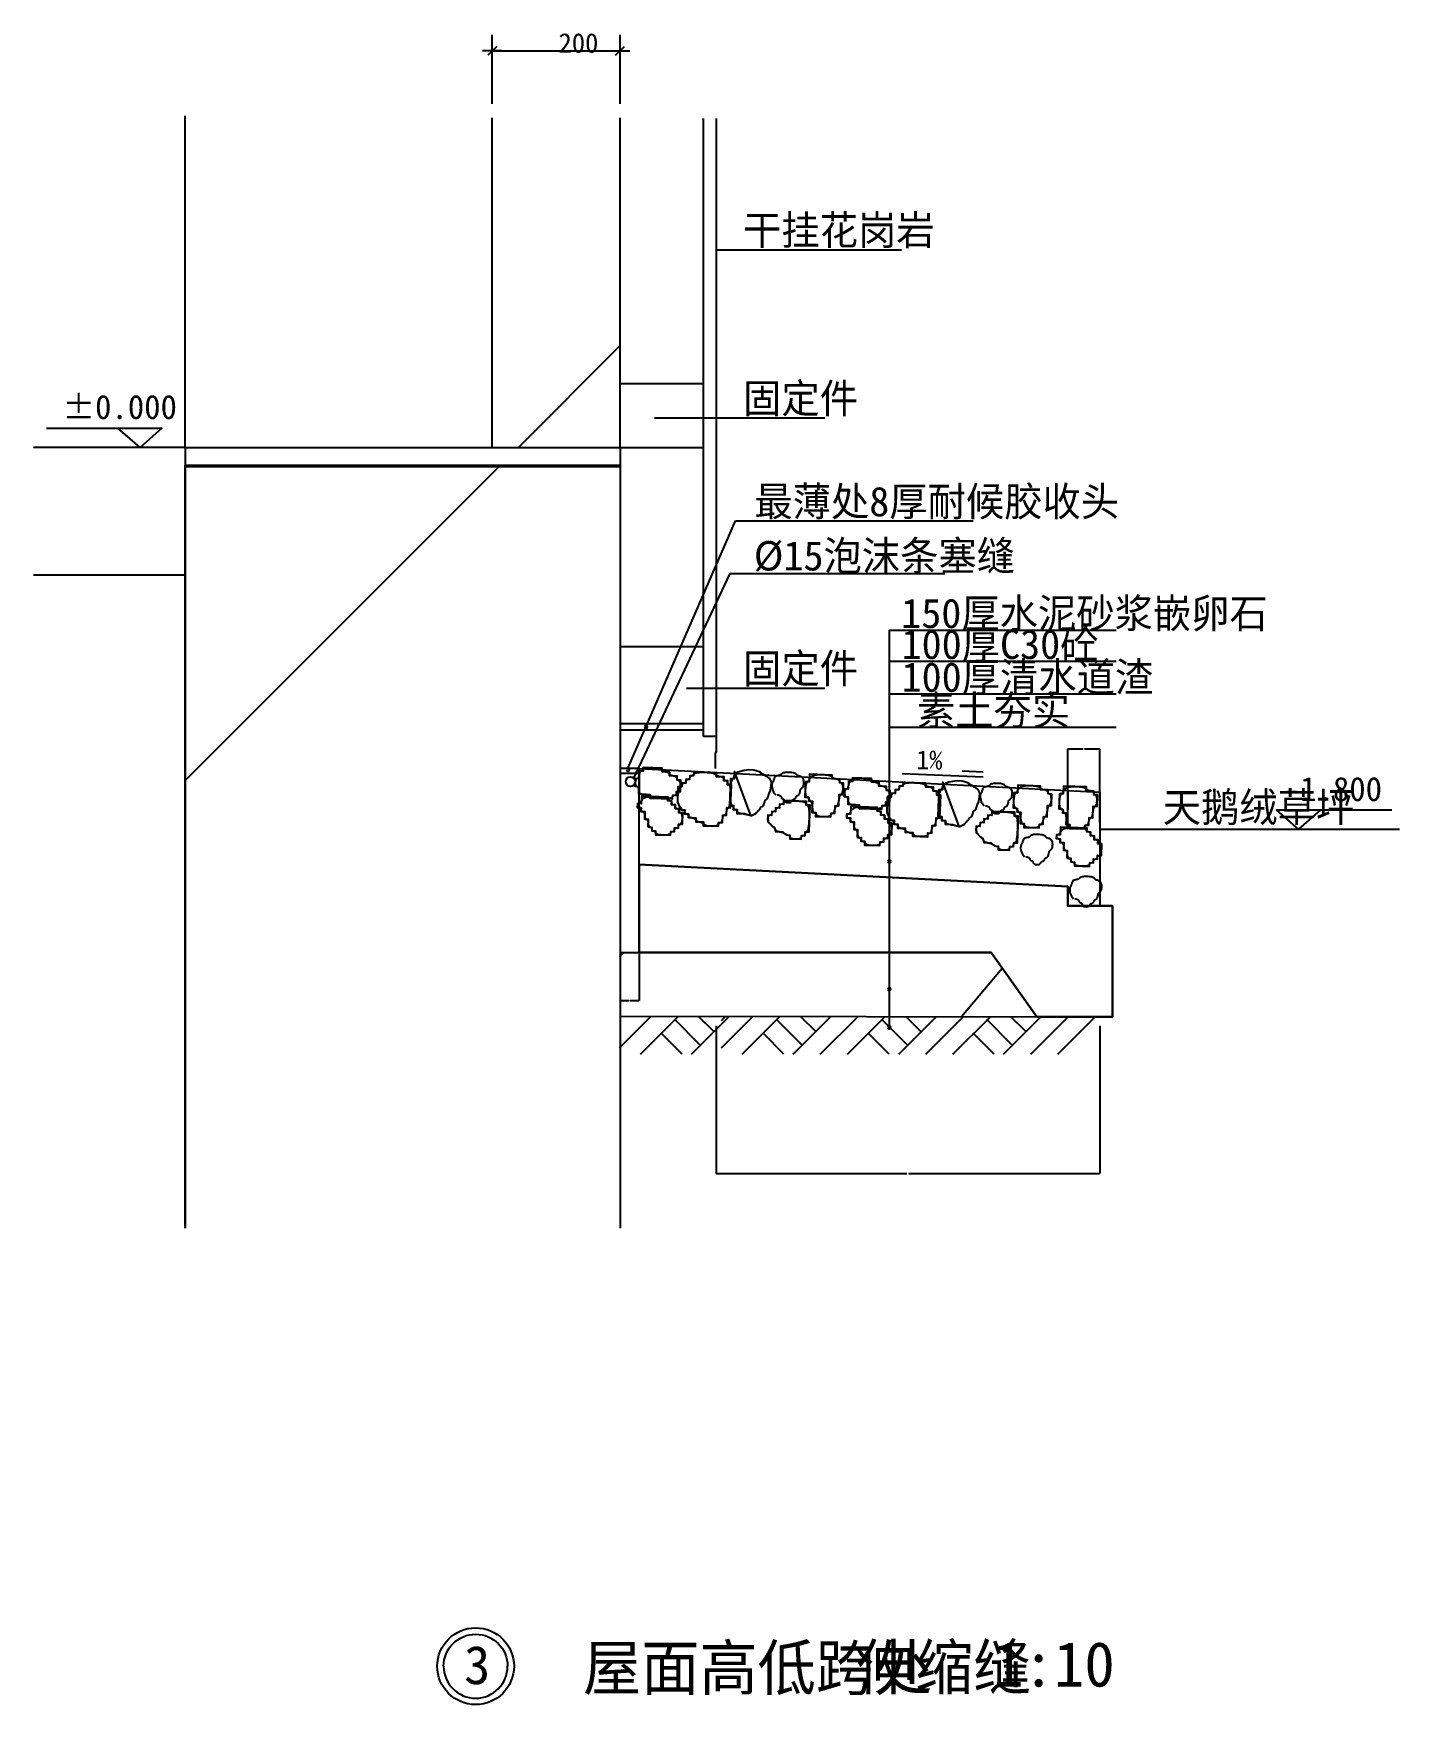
# Model space of a CAD drawing. Header units: metres. Extents: x 5236 to 7373, y 2233 to 4846.
import ezdxf

# ---------------------------------------------------------------- set-up
doc = ezdxf.new("R2010")
doc.units = ezdxf.units.M
for name, color, linetype in [('A-DIM', 3, 'Continuous'), ('DIM', 3, 'Continuous'), ('HATCH', 9, 'Continuous'), ('LINE', 31, 'Continuous'), ('PUB_DIM', 3, 'Continuous'), ('PUB_TEXT', 7, 'Continuous'), ('STR', 1, 'Continuous'), ('TEXT', 7, 'Continuous'), ('TEXT-E', 3, 'Continuous'), ('TXT1', 4, 'Continuous'), ('WALL', 2, 'Continuous'), ('WEA-F099$0$099-TEXT1', 3, 'Continuous')]:
    doc.layers.add(name, color=color, linetype=linetype)
doc.dimstyles.get("Standard").update_dxf_attribs({"dimtxt": 2.5, "dimasz": 2.5, "dimexe": 1.25, "dimexo": 0.625, "dimtad": 1, "dimcen": 2.5, "dimazin": 3, "dimtfac": 1, "dimtmove": 0, "dimatfit": 3})

msp = doc.modelspace()

# ---------------------------------------------------------------- texts
at = {"layer": 'DIM'}
msp.add_text('1%', height=30, dxfattribs=at).set_placement((6617.05, 3695.08, -5004.31))
at = {"layer": 'PUB_DIM', "insert": (6057.66, 4846.33), "char_height": 30.48, "attachment_point": 1}
msp.add_mtext('\\A1;200', dxfattribs=at)
at = {"layer": 'PUB_TEXT'}
msp.add_text('3', height=60, dxfattribs=at).set_placement((5909.93, 2264.85))
at = {"layer": 'TEXT'}
for s, height, p in [('干挂花岗岩', 46.08, (6346.19, 4515.33, -5004.31)), ('固定件', 46.08, (6346.19, 4252.33, -5004.31)), ('最薄处8厚耐候胶收头', 46.08, (6363.8, 4091.13, -5004.31)), ('%%c15泡沫条塞缝', 46.08, (6362.81, 4006.24, -5004.31)), ('150厚水泥砂浆嵌卵石', 46.08, (6593.47, 3916.23, -5004.31)), ('100厚C30砼', 46.08, (6594.05, 3867.82, -5004.31)), ('固定件', 46.08, (6346.19, 3829.93, -5004.31)), ('100厚清水道渣', 46.08, (6594.05, 3816.58, -5004.31)), (' 素土夯实', 46.08, (6586.69, 3764.41, -5004.31)), ('天鹅绒草坪', 46.08, (7002.41, 3613.21, -5004.31)), ('屋面高低跨处', 70, (6095.91, 2255.58)), ('伸缩缝', 70, (6524.13, 2256.49)), ('1:10', 70, (6736.99, 2261.07))]:
    msp.add_text(s, height=height, dxfattribs=at).set_placement(p)
at = {"layer": 'WEA-F099$0$099-TEXT1'}
for s, p in [('%%p0.000', (5281.65, 4243.09, -4920.68)), ('-1.800', (7191.76, 3645.69, -4920.68))]:
    msp.add_text(s, height=37.63, dxfattribs=at).set_placement(p)

# ---------------------------------------------------------------- blocks, each defined once
blk = doc.blocks.new('_DIMX')
blk.add_line((-150, 0), (150, 0))
blk.add_lwpolyline([(-70, -70), (70, 70)])
blk = doc.blocks.new('*D1')
for p, q in [((6853.96, 3611.98), (6853.96, 3727.1)), ((6854.21, 3727.1), (6877.91, 3727.1)), ((6879.91, 3727.1), (6903.61, 3727.1)), ((6903.86, 3611.98), (6903.86, 3727.1))]:
    blk.add_line(p, q)
at = {"layer": 'Defpoints'}
for p in [(6853.96, 3727.1), (6853.96, 3611.98), (6903.86, 3611.98)]:
    blk.add_point(p, dxfattribs=at)
at = {"insert": (6878.91, 3727.1), "char_height": 1, "attachment_point": 5}
blk.add_mtext('50', dxfattribs=at)
blk = doc.blocks.new('*D2')
for p, q in [((6853.96, 3661.98), (6853.96, 3631.98)), ((6853.71, 3631.98), (6853.46, 3631.98)), ((6853.96, 3601.98), (6853.96, 3631.98)), ((6853.96, 3631.98), (6853.96, 3631.98)), ((6854.21, 3631.98), (6854.46, 3631.98))]:
    blk.add_line(p, q)
at = {"layer": 'Defpoints'}
for p in [(6853.96, 3661.98), (6853.96, 3631.98), (6853.96, 3601.98)]:
    blk.add_point(p, dxfattribs=at)
at = {"layer": 'PUB_DIM', "insert": (6853.96, 3633.105), "char_height": 1, "attachment_point": 5}
blk.add_mtext('60', dxfattribs=at)
blk = doc.blocks.new('*D3')
for p, q in [((6303.86, 3746.65), (6303.86, 3721.63)), ((6302.9, 3721.63), (6302.65, 3721.63)), ((6303.15, 3696.6), (6303.15, 3721.63)), ((6303.15, 3721.63), (6303.86, 3721.63)), ((6304.11, 3721.63), (6304.36, 3721.63))]:
    blk.add_line(p, q)
at = {"layer": 'Defpoints'}
for p in [(6303.86, 3746.65), (6303.15, 3721.63), (6303.15, 3696.6)]:
    blk.add_point(p, dxfattribs=at)
at = {"layer": 'PUB_DIM', "insert": (6303.505, 3722.755), "char_height": 1, "attachment_point": 5}
blk.add_mtext('50', dxfattribs=at)
blk = doc.blocks.new('*D4')
for p, q in [((6153.86, 3438.29), (6153.86, 3333.85)), ((6183.86, 3438.29), (6183.86, 3333.85)), ((6154.11, 3333.85), (6167.86, 3333.85)), ((6169.86, 3333.85), (6183.61, 3333.85))]:
    blk.add_line(p, q)
at = {"layer": 'Defpoints'}
for p in [(6153.86, 3438.29), (6183.86, 3438.29), (6153.86, 3333.85)]:
    blk.add_point(p, dxfattribs=at)
at = {"layer": 'PUB_DIM', "insert": (6168.86, 3333.85), "char_height": 1, "attachment_point": 5}
blk.add_mtext('30', dxfattribs=at)
blk = doc.blocks.new('*D5')
for p, q in [((6303.86, 3294.14), (6303.86, 3063.3)), ((6903.86, 3294.14), (6903.86, 3063.3)), ((6304.11, 3063.3), (6602.36, 3063.3)), ((6605.36, 3063.3), (6903.61, 3063.3))]:
    blk.add_line(p, q)
at = {"layer": 'Defpoints'}
for p in [(6303.86, 3294.14), (6903.86, 3294.14), (6303.86, 3063.3)]:
    blk.add_point(p, dxfattribs=at)
at = {"layer": 'PUB_DIM', "insert": (6603.86, 3063.3), "char_height": 1, "attachment_point": 5}
blk.add_mtext('600', dxfattribs=at)

# ---------------------------------------------------------------- dimensions: what is measured, and where the dimension line sits
dim = msp.add_linear_dim(base=(6853.96, 3727.1), p1=(6853.96, 3611.98, -5004.31), p2=(6903.86, 3611.98, -5004.31), text='50', dimstyle='Standard')
dim.commit()
dim.dimension.update_dxf_attribs({"geometry": '*D1', "text_midpoint": (6878.91, 3727.1)})
at = {"layer": 'PUB_DIM'}
for base, p1, p2, text, picture, middle in [((6303.15, 3721.63), (6303.15, 3696.6, -5004.31), (6303.86, 3746.65, -5004.31), '50', '*D3', (6303.505, 3722.755)), ((6853.96, 3631.98), (6853.96, 3661.98, -5004.31), (6853.96, 3601.98, -5004.31), '60', '*D2', (6853.96, 3633.105)), ((6153.86, 3333.85), (6153.86, 3438.29, -5004.31), (6183.86, 3438.29, -5004.31), '30', '*D4', (6168.86, 3333.85)), ((6303.86, 3063.3), (6303.86, 3294.14, -5004.31), (6903.86, 3294.14, -5004.31), '600', '*D5', (6603.86, 3063.3))]:
    dim = msp.add_linear_dim(base=base, p1=p1, p2=p2, text=text, dimstyle='Standard', dxfattribs=at)
    dim.commit()
    dim.dimension.update_dxf_attribs({"geometry": picture, "text_midpoint": middle})

# ---------------------------------------------------------------- hatches: boundary and pattern name
h = msp.add_hatch()
h.set_pattern_fill('AN31C', scale=400)
h.set_pattern_definition([(45, (0, 0), (-898.03, 898.03), [])])
h.paths.add_polyline_path([(5828.86, 3803.64), (5798.86, 3803.64), (5798.86, 4168.78), (5628.86, 4168.78), (5628.86, 3803.64), (5598.86, 3803.64), (5598.86, 4168.78), (5473.86, 4168.78), (5473.86, 2977.9), (6153.86, 2977.9), (6153.86, 4168.78), (6028.86, 4168.78), (6028.86, 3803.64), (5998.86, 3803.64), (5998.86, 4168.78), (5828.86, 4168.78)])
h.paths.add_polyline_path([(5598.86, 3803.64), (5628.86, 3803.64), (5628.86, 4168.78), (5598.86, 4168.78)])
h.paths.add_polyline_path([(5828.86, 4168.78), (5798.86, 4168.78), (5798.86, 3803.64), (5828.86, 3803.64)])
h.paths.add_polyline_path([(6028.86, 4168.78), (5998.86, 4168.78), (5998.86, 3803.64), (6028.86, 3803.64)])
at = {"layer": 'HATCH'}
h = msp.add_hatch(dxfattribs=at)
h.set_pattern_fill('ANSI31', scale=400)
h.paths.add_polyline_path([(6153.86, 4713.94), (5953.86, 4713.94), (5953.86, 4198.78), (6153.86, 4198.78)])
h = msp.add_hatch(dxfattribs=at)
h.set_pattern_fill('ANSI31', scale=400)
h.paths.add_polyline_path([(5473.86, 4198.78), (5236.41, 4198.78), (5236.41, 3998.78), (5473.86, 3998.78)])
h = msp.add_hatch(dxfattribs=at)
h.set_pattern_fill('AR-CONC', scale=20)
h.paths.add_polyline_path([(6575.02, 3308.79), (6575.02, 3349.53, -0.43), (6572.69, 3351.71, -0.43), (6575.02, 3353.89), (6575.02, 3408.91), (6153.86, 3408.72), (6153.86, 3309.33)])
h.paths.add_polyline_path([(6575.02, 3408.91), (6575.02, 3353.89, -0.4), (6577.06, 3351.71, -0.4), (6575.02, 3349.53), (6575.02, 3308.79), (6805.7, 3308.49), (6734.05, 3408.98)])

# ---------------------------------------------------------------- linework, layer by layer
for p, q in [((5473.86, 4198.78, -5004.31), (5473.86, 4716.88, -5004.31)), ((6303.86, 4507.87, -5004.31), (6594.01, 4507.87, -5004.31)), ((6153.86, 4298.78, -5004.31), (6283.86, 4298.78, -5004.31)), ((6207.55, 4244.87, -5004.31), (6473.81, 4244.87, -5004.31)), ((6153.86, 4198.78, -5004.31), (6283.86, 4198.78, -5004.31)), ((6166.2, 3696.6, -5004.31), (6334.5, 4083.89, -5004.31)), ((6334.5, 4083.89, -5004.31), (6706.15, 4083.89, -5004.31)), ((6575.02, 3912.87, -5004.31), (6929.81, 3912.87, -5004.31)), ((6575.02, 3291.54, -5004.31), (6575.02, 3912.87, -5004.31)), ((6283.86, 3886.65, -5004.31), (6153.86, 3886.65, -5004.31)), ((6575.02, 3864.46, -5004.31), (6929.81, 3864.46, -5004.31)), ((6283.86, 3766.65, -5004.31), (6153.86, 3766.65, -5004.31)), ((6283.86, 3756.65, -5004.31), (6153.86, 3756.65, -5004.31)), ((6575.02, 3761.05, -5004.31), (6929.81, 3761.05, -5004.31)), ((6183.86, 3696.6, -5004.31), (6153.86, 3696.6, -5004.31)), ((6183.86, 3688.6, -5004.31), (6153.86, 3688.6, -5004.31)), ((6594.75, 3688.84, -5004.31), (6721.55, 3683.44, -5004.31)), ((6721.55, 3691.04, -5004.31), (6688.75, 3692.24, -5004.31))]:
    msp.add_line(p, q)
msp.add_lwpolyline([(6175.41, 3681.35), (6325.94, 4001.36), (6661.86, 4001.36)])
for points in [[(6192.21, 3761.75, 1), (6196.59, 3761.75, 1)], [(6164.02, 3694.41, 1), (6168.39, 3694.41, 1)], [(6572.69, 3652.52, 1), (6577.06, 3652.52, 1)], [(6572.69, 3551.12, 1), (6577.06, 3551.12, 1)], [(6572.69, 3351.71, 1), (6577.06, 3351.71, 1)], [(6572.69, 3291.54, 1), (6577.06, 3291.54, 1)]]:
    msp.add_lwpolyline(points, format="xyb", close=True)
msp.add_lwpolyline([(6183.86, 3546.51), (6183.86, 3408.78), (6734.05, 3408.98), (6805.7, 3308.49), (6923.96, 3308.49), (6923.96, 3481.98), (6853.96, 3481.98), (6853.96, 3511.98)], close=True)
msp.add_circle((6170.07, 3676.09, -5004.31), 7.5)
at = {"layer": 'A-DIM'}
for points in [[(5473.86, 2977.9), (5473.86, 4170.96), (6153.86, 4170.96), (6153.86, 2977.9)], [(6183.86, 3546.51), (6853.96, 3511.98), (6853.96, 3481.98), (6923.96, 3481.98), (6923.73, 3308.34), (6811.99, 3308.54), (6805.7, 3308.49), (6734.05, 3408.98), (6183.86, 3408.98), (6183.86, 3546.51)]]:
    msp.add_lwpolyline(points, dxfattribs=at)
at = {"layer": 'HATCH'}
for p, q in [((6153.07, 3402.43, -5004.31), (6159.19, 3408.54, -5004.31)), ((6153.07, 3260, -5004.31), (6201.62, 3308.54, -5004.31)), ((6185.54, 3250.04, -5004.31), (6244.04, 3308.54, -5004.31)), ((6279.26, 3264.03, -5004.31), (6239.39, 3303.89, -5004.31)), ((6265.27, 3250.04, -5004.31), (6323.77, 3308.54, -5004.31)), ((6300.47, 3285.24, -5004.31), (6277.17, 3308.54, -5004.31)), ((6312.31, 3302.43, -5004.31), (6318.42, 3308.54, -5004.31)), ((6312.31, 3260, -5004.31), (6360.85, 3308.54, -5004.31)), ((6344.77, 3250.04, -5004.31), (6403.27, 3308.54, -5004.31)), ((6438.49, 3264.03, -5004.31), (6398.63, 3303.89, -5004.31)), ((6424.5, 3250.04, -5004.31), (6483, 3308.54, -5004.31)), ((6459.7, 3285.24, -5004.31), (6436.4, 3308.54, -5004.31)), ((6466.93, 3250.04, -5004.31), (6525.43, 3308.54, -5004.31)), ((6509.36, 3250.04, -5004.31), (6567.86, 3308.54, -5004.31)), ((6603.07, 3264.03, -5004.31), (6563.21, 3303.89, -5004.31)), ((6589.49, 3250.04, -5004.31), (6647.99, 3308.54, -5004.31)), ((6624.29, 3285.24, -5004.31), (6600.99, 3308.54, -5004.31)), ((6631.92, 3250.04, -5004.31), (6690.42, 3308.54, -5004.31)), ((6674.34, 3250.04, -5004.31), (6732.84, 3308.54, -5004.31)), ((6767.07, 3264.03, -5004.31), (6727.21, 3303.89, -5004.31)), ((6753.49, 3250.04, -5004.31), (6811.99, 3308.54, -5004.31)), ((6788.29, 3285.24, -5004.31), (6764.99, 3308.54, -5004.31)), ((6795.92, 3250.04, -5004.31), (6854.42, 3308.54, -5004.31)), ((6838.34, 3250.04, -5004.31), (6896.84, 3308.54, -5004.31)), ((6250.82, 3250.04, -5004.31), (6218.18, 3282.68, -5004.31)), ((6410.05, 3250.04, -5004.31), (6377.41, 3282.68, -5004.31)), ((6574.63, 3250.04, -5004.31), (6541.99, 3282.68, -5004.31)), ((6738.63, 3250.04, -5004.31), (6705.99, 3282.68, -5004.31))]:
    msp.add_line(p, q, dxfattribs=at)
for points in [[(6194.45, 3656.4), (6194.45, 3656.4), (6196.42, 3656.2), (6197.97, 3655.79), (6199.23, 3655.21), (6200.35, 3654.52), (6201.46, 3653.76), (6202.72, 3652.97), (6204.25, 3652.21), (6206.21, 3651.53), (6208.68, 3650.95), (6211.58, 3650.5), (6214.76, 3650.16), (6218.08, 3649.94), (6221.41, 3649.84), (6224.6, 3649.85), (6227.52, 3649.97), (6230.02, 3650.21), (6232.01, 3650.56), (6233.51, 3650.99), (6234.63, 3651.49), (6235.43, 3652.01), (6236, 3652.55), (6236.41, 3653.07), (6236.76, 3653.54), (6237.11, 3653.94), (6237.54, 3654.26), (6238.03, 3654.5), (6238.57, 3654.7), (6239.13, 3654.87), (6239.69, 3655.04), (6240.23, 3655.23), (6240.72, 3655.48), (6241.15, 3655.79), (6241.49, 3656.19), (6241.77, 3656.67), (6242, 3657.19), (6242.21, 3657.74), (6242.42, 3658.29), (6242.65, 3658.81), (6242.93, 3659.29), (6243.27, 3659.69), (6243.7, 3660.01), (6244.19, 3660.28), (6244.73, 3660.55), (6245.3, 3660.86), (6245.87, 3661.27), (6246.42, 3661.82), (6246.93, 3662.55), (6247.38, 3663.52), (6247.75, 3664.76), (6248.03, 3666.2), (6248.22, 3667.79), (6248.33, 3669.45), (6248.34, 3671.12), (6248.25, 3672.71), (6248.07, 3674.18), (6247.79, 3675.43), (6247.41, 3676.43), (6246.95, 3677.2), (6246.44, 3677.78), (6245.9, 3678.23), (6245.35, 3678.58), (6244.83, 3678.89), (6244.36, 3679.19), (6243.95, 3679.54), (6243.63, 3679.96), (6243.38, 3680.46), (6243.15, 3681), (6242.9, 3681.56), (6242.61, 3682.12), (6242.24, 3682.67), (6241.75, 3683.17), (6241.11, 3683.61), (6240.29, 3683.96), (6239.33, 3684.26), (6238.28, 3684.51), (6237.17, 3684.73), (6236.07, 3684.96), (6235.01, 3685.21), (6234.05, 3685.51), (6233.24, 3685.86), (6232.59, 3686.3), (6232.09, 3686.8), (6231.68, 3687.35), (6231.32, 3687.92), (6230.96, 3688.48), (6230.55, 3689.03), (6230.05, 3689.53), (6229.4, 3689.97), (6228.58, 3690.33), (6227.62, 3690.62), (6226.57, 3690.87), (6225.46, 3691.1), (6224.36, 3691.32), (6223.31, 3691.57), (6222.34, 3691.87), (6221.53, 3692.22), (6220.87, 3692.66), (6220.33, 3693.17), (6219.81, 3693.72), (6219.24, 3694.29), (6218.52, 3694.87), (6217.58, 3695.43), (6216.34, 3695.96), (6214.71, 3696.43), (6212.65, 3696.83), (6210.23, 3697.14), (6207.58, 3697.37), (6204.81, 3697.52), (6202.03, 3697.56), (6199.37, 3697.52), (6196.94, 3697.37), (6194.85, 3697.11), (6193.19, 3696.75), (6191.93, 3696.31), (6191, 3695.81), (6190.31, 3695.28), (6189.82, 3694.74), (6189.44, 3694.23), (6189.11, 3693.75), (6188.76, 3693.35), (6188.33, 3693.03), (6187.84, 3692.78), (6187.3, 3692.54), (6186.73, 3692.3), (6186.17, 3692.01), (6185.62, 3691.64), (6185.12, 3691.15), (6184.68, 3690.51), (6184.32, 3689.69), (6184.03, 3688.73), (6183.78, 3687.68), (6183.55, 3686.57), (6183.33, 3685.47), (6183.08, 3684.42), (6182.78, 3683.46), (6182.42, 3682.64), (6181.99, 3682), (6181.48, 3681.49), (6180.94, 3681.09), (6180.37, 3680.72), (6179.8, 3680.36), (6179.26, 3679.96), (6178.75, 3679.45), (6178.32, 3678.81), (6177.96, 3677.99), (6177.7, 3677.03), (6177.52, 3675.97), (6177.44, 3674.86), (6177.44, 3673.75), (6177.55, 3672.69), (6177.75, 3671.71), (6178.04, 3670.87), (6178.44, 3670.2), (6178.9, 3669.66), (6179.42, 3669.21), (6179.96, 3668.82), (6180.5, 3668.42), (6181.02, 3667.97), (6181.49, 3667.44), (6181.88, 3666.76), (6182.18, 3665.92), (6182.41, 3664.94), (6182.61, 3663.87), (6182.8, 3662.76), (6183.01, 3661.64), (6183.27, 3660.57), (6183.62, 3659.59), (6184.09, 3658.74), (6184.7, 3658.06), (6185.47, 3657.55), (6186.42, 3657.16), (6187.57, 3656.88), (6188.93, 3656.69), (6190.51, 3656.57), (6192.35, 3656.48), (6194.45, 3656.4), (6200.4, 3656.2), (6200.2, 3650.24), (6235.95, 3649.02), (6236.15, 3654.97), (6242.11, 3654.76), (6242.31, 3660.72), (6248.27, 3660.51), (6248.88, 3678.37), (6242.93, 3678.58), (6243.13, 3684.53), (6231.22, 3684.94), (6231.42, 3690.89), (6219.51, 3691.3), (6219.71, 3697.25), (6189.92, 3698.28), (6189.71, 3692.32), (6183.76, 3692.53), (6183.35, 3680.62), (6177.39, 3680.83), (6176.98, 3668.92), (6182.94, 3668.71), (6182.53, 3656.81), (6188.49, 3656.6), (6194.45, 3656.4)], [(6243.48, 3644.18), (6243.48, 3644.18), (6245.44, 3640.18), (6247.18, 3637.15), (6248.69, 3634.94), (6250.01, 3633.4), (6251.13, 3632.38), (6252.07, 3631.73), (6252.84, 3631.3), (6253.46, 3630.92), (6253.94, 3630.49), (6254.31, 3630), (6254.59, 3629.45), (6254.82, 3628.89), (6255.03, 3628.33), (6255.24, 3627.79), (6255.49, 3627.3), (6255.81, 3626.87), (6256.21, 3626.53), (6256.69, 3626.25), (6257.21, 3626.02), (6257.76, 3625.81), (6258.31, 3625.6), (6258.83, 3625.37), (6259.31, 3625.09), (6259.71, 3624.75), (6260.03, 3624.32), (6260.29, 3623.83), (6260.52, 3623.29), (6260.76, 3622.73), (6261.05, 3622.16), (6261.42, 3621.62), (6261.91, 3621.12), (6262.55, 3620.68), (6263.37, 3620.32), (6264.33, 3620.03), (6265.39, 3619.78), (6266.49, 3619.55), (6267.59, 3619.32), (6268.65, 3619.07), (6269.61, 3618.78), (6270.43, 3618.42), (6271.07, 3617.99), (6271.58, 3617.48), (6271.99, 3616.94), (6272.35, 3616.37), (6272.71, 3615.8), (6273.12, 3615.26), (6273.62, 3614.76), (6274.26, 3614.32), (6275.08, 3613.96), (6276.04, 3613.67), (6277.1, 3613.42), (6278.2, 3613.19), (6279.3, 3612.96), (6280.36, 3612.71), (6281.32, 3612.42), (6282.14, 3612.06), (6282.79, 3611.62), (6283.32, 3611.12), (6283.8, 3610.57), (6284.3, 3610), (6284.9, 3609.43), (6285.66, 3608.87), (6286.66, 3608.35), (6287.96, 3607.89), (6289.61, 3607.51), (6291.54, 3607.21), (6293.66, 3607), (6295.88, 3606.87), (6298.1, 3606.84), (6300.23, 3606.91), (6302.18, 3607.08), (6303.85, 3607.34), (6305.18, 3607.71), (6306.19, 3608.16), (6306.95, 3608.67), (6307.52, 3609.2), (6307.94, 3609.74), (6308.28, 3610.26), (6308.6, 3610.74), (6308.95, 3611.14), (6309.38, 3611.46), (6309.87, 3611.72), (6310.41, 3611.95), (6310.98, 3612.19), (6311.54, 3612.48), (6312.09, 3612.85), (6312.59, 3613.34), (6313.03, 3613.98), (6313.38, 3614.8), (6313.68, 3615.76), (6313.93, 3616.81), (6314.15, 3617.92), (6314.38, 3619.02), (6314.63, 3620.07), (6314.92, 3621.03), (6315.28, 3621.85), (6315.72, 3622.49), (6316.22, 3623), (6316.77, 3623.41), (6317.34, 3623.77), (6317.9, 3624.13), (6318.45, 3624.54), (6318.95, 3625.04), (6319.39, 3625.68), (6319.75, 3626.5), (6320.04, 3627.46), (6320.29, 3628.51), (6320.52, 3629.62), (6320.75, 3630.72), (6321, 3631.77), (6321.29, 3632.73), (6321.65, 3633.55), (6322.09, 3634.2), (6322.59, 3634.76), (6323.14, 3635.32), (6323.72, 3635.96), (6324.3, 3636.8), (6324.87, 3637.91), (6325.41, 3639.4), (6325.89, 3641.35), (6326.3, 3643.83), (6326.64, 3646.73), (6326.88, 3649.91), (6327.05, 3653.23), (6327.11, 3656.56), (6327.08, 3659.75), (6326.95, 3662.67), (6326.71, 3665.16), (6326.36, 3667.15), (6325.93, 3668.65), (6325.43, 3669.77), (6324.91, 3670.57), (6324.37, 3671.13), (6323.85, 3671.55), (6323.38, 3671.89), (6322.98, 3672.25), (6322.66, 3672.67), (6322.42, 3673.17), (6322.22, 3673.7), (6322.05, 3674.26), (6321.88, 3674.82), (6321.69, 3675.36), (6321.44, 3675.86), (6321.13, 3676.28), (6320.72, 3676.63), (6320.25, 3676.9), (6319.72, 3677.13), (6319.18, 3677.34), (6318.63, 3677.55), (6318.1, 3677.78), (6317.63, 3678.06), (6317.22, 3678.4), (6316.91, 3678.83), (6316.65, 3679.32), (6316.42, 3679.86), (6316.17, 3680.43), (6315.89, 3680.99), (6315.51, 3681.53), (6315.02, 3682.04), (6314.38, 3682.47), (6313.56, 3682.83), (6312.6, 3683.12), (6311.55, 3683.37), (6310.44, 3683.6), (6309.34, 3683.83), (6308.29, 3684.08), (6307.33, 3684.37), (6306.51, 3684.73), (6305.85, 3685.17), (6305.3, 3685.67), (6304.74, 3686.22), (6304.09, 3686.8), (6303.26, 3687.38), (6302.14, 3687.95), (6300.66, 3688.49), (6298.7, 3688.97), (6296.22, 3689.38), (6293.32, 3689.71), (6290.14, 3689.96), (6286.81, 3690.12), (6283.48, 3690.19), (6280.29, 3690.16), (6277.37, 3690.03), (6274.87, 3689.79), (6272.88, 3689.44), (6271.38, 3689.01), (6270.26, 3688.52), (6269.46, 3687.99), (6268.89, 3687.45), (6268.48, 3686.94), (6268.13, 3686.46), (6267.78, 3686.06), (6267.35, 3685.74), (6266.86, 3685.5), (6266.32, 3685.31), (6265.76, 3685.14), (6265.2, 3684.96), (6264.66, 3684.77), (6264.17, 3684.53), (6263.74, 3684.21), (6263.4, 3683.81), (6263.12, 3683.33), (6262.89, 3682.81), (6262.68, 3682.26), (6262.47, 3681.71), (6262.24, 3681.19), (6261.96, 3680.71), (6261.62, 3680.31), (6261.19, 3680), (6260.7, 3679.75), (6260.16, 3679.56), (6259.6, 3679.39), (6259.04, 3679.22), (6258.5, 3679.02), (6258.01, 3678.78), (6257.58, 3678.46), (6257.24, 3678.06), (6256.96, 3677.58), (6256.73, 3677.06), (6256.52, 3676.51), (6256.31, 3675.97), (6256.08, 3675.44), (6255.8, 3674.97), (6255.46, 3674.56), (6255.03, 3674.25), (6254.54, 3674), (6254, 3673.81), (6253.44, 3673.64), (6252.88, 3673.47), (6252.34, 3673.27), (6251.84, 3673.03), (6251.42, 3672.71), (6251.07, 3672.31), (6250.79, 3671.84), (6250.54, 3671.31), (6250.29, 3670.77), (6250.03, 3670.22), (6249.71, 3669.7), (6249.31, 3669.23), (6248.8, 3668.83), (6248.17, 3668.48), (6247.44, 3667.93), (6246.66, 3666.9), (6245.88, 3665.08), (6245.12, 3662.2), (6244.44, 3657.95), (6243.88, 3652.04), (6243.48, 3644.18), (6249.03, 3632.07), (6254.99, 3631.87), (6254.78, 3625.91), (6260.74, 3625.71), (6260.53, 3619.76), (6272.45, 3619.35), (6272.24, 3613.39), (6284.16, 3612.99), (6283.95, 3607.03), (6307.79, 3606.22), (6307.99, 3612.17), (6313.95, 3611.96), (6314.36, 3623.87), (6320.32, 3623.66), (6320.72, 3635.57), (6326.68, 3635.36), (6327.91, 3671.08), (6321.95, 3671.29), (6322.15, 3677.24), (6316.2, 3677.44), (6316.4, 3683.4), (6304.49, 3683.81), (6304.69, 3689.76), (6268.94, 3690.99), (6268.74, 3685.03), (6262.78, 3685.24), (6262.58, 3679.28), (6256.62, 3679.49), (6256.42, 3673.54), (6250.46, 3673.74), (6250.25, 3667.79), (6244.3, 3667.99), (6243.48, 3644.18)], [(6355, 3694.46), (6355, 3694.46), (6347.66, 3693.44), (6342.11, 3692.15), (6338.09, 3690.68), (6335.33, 3689.09), (6333.56, 3687.48), (6332.5, 3685.92), (6331.91, 3684.49), (6331.49, 3683.25), (6331.04, 3682.27), (6330.53, 3681.46), (6329.97, 3680.69), (6329.39, 3679.85), (6328.8, 3678.83), (6328.22, 3677.5), (6327.67, 3675.75), (6327.18, 3673.47), (6326.76, 3670.58), (6326.41, 3667.19), (6326.14, 3663.48), (6325.96, 3659.6), (6325.87, 3655.72), (6325.89, 3652), (6326, 3648.6), (6326.23, 3645.69), (6326.56, 3643.38), (6326.99, 3641.63), (6327.48, 3640.34), (6328, 3639.42), (6328.53, 3638.78), (6329.05, 3638.33), (6329.52, 3637.97), (6329.93, 3637.61), (6330.24, 3637.19), (6330.49, 3636.69), (6330.68, 3636.16), (6330.85, 3635.6), (6331.02, 3635.04), (6331.22, 3634.5), (6331.46, 3634), (6331.78, 3633.58), (6332.18, 3633.23), (6332.66, 3632.96), (6333.18, 3632.73), (6333.73, 3632.52), (6334.28, 3632.31), (6334.8, 3632.08), (6335.28, 3631.8), (6335.68, 3631.46), (6336, 3631.03), (6336.27, 3630.54), (6336.54, 3630), (6336.85, 3629.43), (6337.26, 3628.86), (6337.81, 3628.31), (6338.54, 3627.8), (6339.52, 3627.35), (6340.76, 3626.98), (6342.3, 3626.64), (6344.14, 3626.3), (6346.3, 3625.92), (6348.77, 3625.44), (6351.57, 3624.83), (6354.71, 3624.05), (6358.2, 3623.05), (6332.79, 3692.15), (6332.38, 3680.24), (6326.43, 3680.45), (6325, 3638.78), (6330.95, 3638.57), (6330.75, 3632.62), (6336.71, 3632.42), (6336.5, 3626.46), (6348.42, 3626.05), (6358.2, 3623.05)], [(6379.22, 3686.64), (6376.02, 3688.47), (6375.13, 3688.78), (6374.97, 3689.32), (6373.64, 3689.09), (6373.92, 3690.28), (6371.96, 3691.39), (6371.31, 3691.27), (6368, 3692.34), (6363, 3693.79), (6355, 3694.46)], [(6358.23, 3623.04), (6359.28, 3623.26), (6359.99, 3623.26), (6360.46, 3623.36), (6361.07, 3624.07), (6362.15, 3624.37), (6362.8, 3624.52), (6363.23, 3625), (6363.73, 3625.36), (6364.27, 3625.64), (6364.83, 3625.87), (6365.92, 3626.14), (6366.38, 3626.2), (6366.81, 3626.9), (6367.33, 3627.59), (6367.67, 3627.99), (6368.19, 3628.46), (6368.46, 3628.98), (6368.74, 3629.53), (6369.06, 3630.07), (6369.47, 3630.59), (6370.06, 3630.83), (6370.58, 3631.15), (6370.67, 3631.5), (6371.1, 3632.01), (6371.78, 3632.74), (6372.71, 3633.52), (6373.51, 3634.71), (6374.11, 3636.44), (6376.65, 3637.39), (6378.14, 3638.71), (6379.52, 3642.68), (6380.09, 3645.29), (6380.4, 3645.84), (6384.18, 3649.58), (6387.07, 3657.56), (6389.19, 3662), (6390.55, 3673.47), (6389.91, 3676.87), (6388.73, 3679.73), (6388.37, 3680.24), (6387.75, 3680.98), (6382.98, 3684.8), (6381.86, 3684.78), (6382.24, 3685.21), (6379.22, 3686.64), (6381.04, 3684.83), (6381.49, 3684.7), (6381.46, 3684.84), (6381.09, 3685.18), (6381.8, 3684.73), (6381.06, 3685.31), (6381.58, 3685.64), (6380.63, 3685.4)], [(6399.24, 3655.61), (6401.2, 3655.41), (6402.68, 3655), (6403.76, 3654.44), (6404.52, 3653.75), (6405.04, 3653.01), (6405.41, 3652.26), (6405.72, 3651.54), (6406.04, 3650.91), (6406.43, 3650.4), (6406.91, 3650), (6407.43, 3649.68), (6407.97, 3649.41), (6408.52, 3649.17), (6409.05, 3648.92), (6409.52, 3648.64), (6409.93, 3648.29), (6410.24, 3647.87), (6410.5, 3647.37), (6410.73, 3646.83), (6410.98, 3646.27), (6411.27, 3645.7), (6411.64, 3645.16), (6412.13, 3644.66), (6412.77, 3644.22), (6413.59, 3643.86), (6414.55, 3643.6), (6415.61, 3643.42), (6416.72, 3643.34), (6417.83, 3643.35), (6418.89, 3643.45), (6419.87, 3643.65), (6420.71, 3643.95), (6421.38, 3644.34), (6421.91, 3644.81), (6422.31, 3645.32), (6422.64, 3645.87), (6422.92, 3646.41), (6423.19, 3646.94), (6423.48, 3647.41), (6423.83, 3647.81), (6424.25, 3648.13), (6424.75, 3648.37), (6425.29, 3648.57), (6425.85, 3648.74), (6426.41, 3648.91), (6426.95, 3649.1), (6427.44, 3649.35), (6427.87, 3649.66), (6428.21, 3650.07), (6428.49, 3650.54), (6428.72, 3651.07), (6428.93, 3651.61), (6429.14, 3652.16), (6429.37, 3652.68), (6429.64, 3653.16), (6429.99, 3653.56), (6430.41, 3653.88), (6430.91, 3654.14), (6431.45, 3654.37), (6432.01, 3654.61), (6432.58, 3654.9), (6433.12, 3655.27), (6433.62, 3655.76), (6434.06, 3656.4), (6434.42, 3657.22), (6434.71, 3658.18), (6434.96, 3659.24), (6435.19, 3660.34), (6435.42, 3661.44), (6435.67, 3662.49), (6435.96, 3663.45), (6436.32, 3664.27), (6436.76, 3664.92), (6437.26, 3665.43), (6437.81, 3665.88), (6438.38, 3666.31), (6438.95, 3666.79), (6439.5, 3667.38), (6440.01, 3668.12), (6440.46, 3669.1), (6440.83, 3670.33), (6441.1, 3671.77), (6441.25, 3673.36), (6441.29, 3675.03), (6441.18, 3676.7), (6440.92, 3678.3), (6440.49, 3679.77), (6439.88, 3681.03), (6439.08, 3682.05), (6438.14, 3682.83), (6437.09, 3683.43), (6436, 3683.9), (6434.9, 3684.27), (6433.85, 3684.59), (6432.89, 3684.91), (6432.07, 3685.28), (6431.42, 3685.71), (6430.89, 3686.22), (6430.41, 3686.76), (6429.9, 3687.34), (6429.31, 3687.91), (6428.55, 3688.47), (6427.55, 3688.99), (6426.25, 3689.45), (6424.6, 3689.83), (6422.67, 3690.13), (6420.55, 3690.34), (6418.33, 3690.47), (6416.11, 3690.49), (6413.98, 3690.43), (6412.03, 3690.26), (6410.36, 3689.99), (6409.03, 3689.62), (6408, 3689.17), (6407.2, 3688.67), (6406.57, 3688.14), (6406.02, 3687.6), (6405.5, 3687.09), (6404.94, 3686.62), (6404.26, 3686.23), (6403.42, 3685.93), (6402.44, 3685.69), (6401.37, 3685.47), (6400.25, 3685.25), (6399.13, 3684.98), (6398.06, 3684.63), (6397.07, 3684.15), (6396.22, 3683.53), (6395.53, 3682.72), (6394.99, 3681.77), (6394.57, 3680.72), (6394.22, 3679.62), (6393.92, 3678.52), (6393.64, 3677.47), (6393.33, 3676.51), (6392.97, 3675.69), (6392.53, 3675.05), (6392.06, 3674.55), (6391.65, 3674.22)], [(6521.78, 3640.18), (6521.78, 3640.18), (6523.75, 3639.98), (6525.3, 3639.57), (6526.56, 3639), (6527.68, 3638.3), (6528.79, 3637.54), (6530.05, 3636.76), (6531.58, 3636), (6533.54, 3635.31), (6536.01, 3634.73), (6538.91, 3634.28), (6542.09, 3633.94), (6545.42, 3633.72), (6548.75, 3633.62), (6551.94, 3633.63), (6554.85, 3633.76), (6557.36, 3633.99), (6559.34, 3634.34), (6560.85, 3634.78), (6561.96, 3635.27), (6562.76, 3635.8), (6563.33, 3636.33), (6563.75, 3636.85), (6564.09, 3637.32), (6564.44, 3637.72), (6564.87, 3638.04), (6565.36, 3638.28), (6565.9, 3638.48), (6566.46, 3638.65), (6567.02, 3638.82), (6567.56, 3639.01), (6568.06, 3639.26), (6568.48, 3639.57), (6568.83, 3639.98), (6569.1, 3640.45), (6569.33, 3640.97), (6569.54, 3641.52), (6569.75, 3642.07), (6569.98, 3642.59), (6570.26, 3643.07), (6570.6, 3643.47), (6571.03, 3643.79), (6571.53, 3644.06), (6572.07, 3644.33), (6572.63, 3644.64), (6573.2, 3645.05), (6573.75, 3645.6), (6574.26, 3646.33), (6574.71, 3647.31), (6575.08, 3648.54), (6575.36, 3649.98), (6575.56, 3651.57), (6575.66, 3653.23), (6575.67, 3654.9), (6575.59, 3656.5), (6575.4, 3657.96), (6575.12, 3659.21), (6574.74, 3660.21), (6574.28, 3660.98), (6573.77, 3661.56), (6573.23, 3662.01), (6572.69, 3662.36), (6572.16, 3662.67), (6571.69, 3662.97), (6571.29, 3663.32), (6570.97, 3663.74), (6570.71, 3664.24), (6570.48, 3664.78), (6570.24, 3665.34), (6569.95, 3665.91), (6569.58, 3666.45), (6569.09, 3666.95), (6568.44, 3667.39), (6567.62, 3667.75), (6566.66, 3668.04), (6565.61, 3668.29), (6564.51, 3668.52), (6563.4, 3668.74), (6562.35, 3668.99), (6561.39, 3669.29), (6560.57, 3669.65), (6559.92, 3670.08), (6559.42, 3670.58), (6559.01, 3671.13), (6558.65, 3671.7), (6558.29, 3672.26), (6557.88, 3672.81), (6557.38, 3673.31), (6556.73, 3673.75), (6555.91, 3674.11), (6554.95, 3674.4), (6553.9, 3674.65), (6552.8, 3674.88), (6551.69, 3675.11), (6550.64, 3675.36), (6549.68, 3675.65), (6548.86, 3676.01), (6548.21, 3676.44), (6547.66, 3676.95), (6547.15, 3677.5), (6546.57, 3678.07), (6545.85, 3678.65), (6544.92, 3679.21), (6543.67, 3679.74), (6542.04, 3680.21), (6539.98, 3680.61), (6537.56, 3680.93), (6534.91, 3681.16), (6532.14, 3681.3), (6529.36, 3681.35), (6526.7, 3681.3), (6524.27, 3681.15), (6522.18, 3680.89), (6520.53, 3680.54), (6519.27, 3680.09), (6518.33, 3679.6), (6517.65, 3679.06), (6517.15, 3678.53), (6516.77, 3678.01), (6516.44, 3677.53), (6516.09, 3677.13), (6515.66, 3676.81), (6515.17, 3676.56), (6514.63, 3676.33), (6514.06, 3676.08), (6513.5, 3675.79), (6512.96, 3675.42), (6512.45, 3674.93), (6512.02, 3674.29), (6511.66, 3673.47), (6511.36, 3672.51), (6511.11, 3671.46), (6510.89, 3670.36), (6510.66, 3669.26), (6510.41, 3668.2), (6510.12, 3667.24), (6509.76, 3666.42), (6509.32, 3665.78), (6508.82, 3665.28), (6508.27, 3664.87), (6507.7, 3664.51), (6507.14, 3664.15), (6506.59, 3663.74), (6506.09, 3663.23), (6505.65, 3662.59), (6505.3, 3661.77), (6505.03, 3660.81), (6504.85, 3659.75), (6504.77, 3658.65), (6504.78, 3657.54), (6504.88, 3656.47), (6505.08, 3655.49), (6505.38, 3654.65), (6505.77, 3653.98), (6506.24, 3653.44), (6506.75, 3653), (6507.3, 3652.6), (6507.84, 3652.2), (6508.35, 3651.75), (6508.82, 3651.22), (6509.21, 3650.55), (6509.51, 3649.7), (6509.75, 3648.73), (6509.94, 3647.66), (6510.13, 3646.54), (6510.34, 3645.42), (6510.61, 3644.35), (6510.96, 3643.37), (6511.42, 3642.52), (6512.03, 3641.85), (6512.8, 3641.33), (6513.75, 3640.94), (6514.9, 3640.67), (6516.26, 3640.48), (6517.85, 3640.35), (6519.68, 3640.26), (6521.78, 3640.18), (6527.74, 3639.98), (6527.53, 3634.02), (6563.28, 3632.8), (6563.48, 3638.75), (6569.44, 3638.55), (6569.65, 3644.5), (6575.6, 3644.29), (6576.22, 3662.16), (6570.26, 3662.36), (6570.46, 3668.31), (6558.55, 3668.72), (6558.75, 3674.67), (6546.84, 3675.08), (6547.04, 3681.04), (6517.25, 3682.06), (6517.05, 3676.1), (6511.09, 3676.31), (6510.68, 3664.4), (6504.73, 3664.61), (6504.32, 3652.7), (6510.27, 3652.5), (6509.87, 3640.59), (6515.82, 3640.39), (6521.78, 3640.18)], [(6570.81, 3627.96), (6570.81, 3627.96), (6572.78, 3623.96), (6574.51, 3620.93), (6576.03, 3618.72), (6577.34, 3617.18), (6578.46, 3616.17), (6579.4, 3615.51), (6580.18, 3615.08), (6580.8, 3614.71), (6581.28, 3614.27), (6581.64, 3613.78), (6581.93, 3613.24), (6582.16, 3612.67), (6582.36, 3612.11), (6582.58, 3611.57), (6582.83, 3611.08), (6583.14, 3610.65), (6583.55, 3610.31), (6584.02, 3610.03), (6584.55, 3609.8), (6585.09, 3609.59), (6585.64, 3609.38), (6586.17, 3609.15), (6586.64, 3608.88), (6587.05, 3608.53), (6587.36, 3608.11), (6587.62, 3607.61), (6587.85, 3607.07), (6588.09, 3606.51), (6588.38, 3605.95), (6588.75, 3605.4), (6589.24, 3604.9), (6589.89, 3604.46), (6590.71, 3604.1), (6591.67, 3603.81), (6592.72, 3603.56), (6593.82, 3603.33), (6594.93, 3603.11), (6595.98, 3602.86), (6596.94, 3602.56), (6597.76, 3602.21), (6598.41, 3601.77), (6598.91, 3601.27), (6599.32, 3600.72), (6599.68, 3600.15), (6600.04, 3599.59), (6600.45, 3599.04), (6600.95, 3598.54), (6601.6, 3598.1), (6602.42, 3597.74), (6603.38, 3597.45), (6604.43, 3597.2), (6605.53, 3596.97), (6606.64, 3596.74), (6607.69, 3596.49), (6608.65, 3596.2), (6609.47, 3595.84), (6610.12, 3595.41), (6610.65, 3594.9), (6611.13, 3594.36), (6611.64, 3593.78), (6612.24, 3593.21), (6613, 3592.65), (6613.99, 3592.13), (6615.29, 3591.67), (6616.94, 3591.29), (6618.87, 3590.99), (6621, 3590.78), (6623.21, 3590.65), (6625.43, 3590.62), (6627.56, 3590.69), (6629.51, 3590.86), (6631.18, 3591.13), (6632.51, 3591.5), (6633.53, 3591.95), (6634.29, 3592.45), (6634.85, 3592.99), (6635.28, 3593.53), (6635.62, 3594.05), (6635.94, 3594.52), (6636.28, 3594.92), (6636.71, 3595.24), (6637.21, 3595.5), (6637.75, 3595.73), (6638.31, 3595.97), (6638.87, 3596.26), (6639.42, 3596.63), (6639.92, 3597.12), (6640.36, 3597.76), (6640.72, 3598.58), (6641.01, 3599.54), (6641.26, 3600.6), (6641.49, 3601.7), (6641.72, 3602.8), (6641.97, 3603.85), (6642.26, 3604.81), (6642.62, 3605.63), (6643.05, 3606.28), (6643.56, 3606.78), (6644.1, 3607.19), (6644.67, 3607.55), (6645.24, 3607.91), (6645.78, 3608.32), (6646.29, 3608.82), (6646.72, 3609.46), (6647.08, 3610.28), (6647.37, 3611.24), (6647.62, 3612.3), (6647.85, 3613.4), (6648.08, 3614.5), (6648.33, 3615.56), (6648.62, 3616.52), (6648.98, 3617.33), (6649.42, 3617.99), (6649.92, 3618.54), (6650.48, 3619.1), (6651.05, 3619.75), (6651.64, 3620.58), (6652.21, 3621.69), (6652.74, 3623.18), (6653.23, 3625.13), (6653.64, 3627.61), (6653.97, 3630.51), (6654.22, 3633.69), (6654.38, 3637.01), (6654.45, 3640.34), (6654.42, 3643.53), (6654.28, 3646.45), (6654.04, 3648.95), (6653.7, 3650.93), (6653.26, 3652.43), (6652.77, 3653.55), (6652.24, 3654.35), (6651.7, 3654.92), (6651.19, 3655.33), (6650.71, 3655.67), (6650.31, 3656.03), (6649.99, 3656.45), (6649.75, 3656.95), (6649.56, 3657.49), (6649.38, 3658.05), (6649.21, 3658.61), (6649.02, 3659.15), (6648.78, 3659.64), (6648.46, 3660.06), (6648.06, 3660.41), (6647.58, 3660.68), (6647.06, 3660.92), (6646.51, 3661.12), (6645.96, 3661.33), (6645.44, 3661.57), (6644.96, 3661.84), (6644.56, 3662.18), (6644.24, 3662.61), (6643.98, 3663.1), (6643.75, 3663.64), (6643.51, 3664.21), (6643.22, 3664.77), (6642.85, 3665.32), (6642.36, 3665.82), (6641.71, 3666.26), (6640.9, 3666.61), (6639.94, 3666.91), (6638.88, 3667.16), (6637.78, 3667.38), (6636.67, 3667.61), (6635.62, 3667.86), (6634.66, 3668.15), (6633.84, 3668.51), (6633.19, 3668.95), (6632.63, 3669.45), (6632.07, 3670), (6631.43, 3670.58), (6630.59, 3671.16), (6629.48, 3671.73), (6627.99, 3672.27), (6626.03, 3672.75), (6623.55, 3673.16), (6620.65, 3673.5), (6617.47, 3673.75), (6614.14, 3673.91), (6610.81, 3673.97), (6607.62, 3673.94), (6604.7, 3673.81), (6602.2, 3673.57), (6600.22, 3673.22), (6598.71, 3672.79), (6597.6, 3672.3), (6596.79, 3671.77), (6596.23, 3671.23), (6595.81, 3670.72), (6595.47, 3670.24), (6595.11, 3669.84), (6594.69, 3669.53), (6594.19, 3669.28), (6593.65, 3669.09), (6593.09, 3668.92), (6592.53, 3668.75), (6591.99, 3668.55), (6591.5, 3668.31), (6591.07, 3667.99), (6590.73, 3667.59), (6590.45, 3667.11), (6590.22, 3666.59), (6590.01, 3666.04), (6589.8, 3665.5), (6589.57, 3664.97), (6589.3, 3664.5), (6588.95, 3664.09), (6588.53, 3663.78), (6588.03, 3663.53), (6587.49, 3663.34), (6586.93, 3663.17), (6586.37, 3663), (6585.83, 3662.8), (6585.34, 3662.56), (6584.91, 3662.25), (6584.57, 3661.84), (6584.29, 3661.37), (6584.06, 3660.84), (6583.85, 3660.3), (6583.64, 3659.75), (6583.41, 3659.22), (6583.13, 3658.75), (6582.79, 3658.34), (6582.36, 3658.03), (6581.87, 3657.79), (6581.33, 3657.59), (6580.77, 3657.42), (6580.21, 3657.25), (6579.67, 3657.06), (6579.18, 3656.81), (6578.75, 3656.5), (6578.41, 3656.09), (6578.12, 3655.62), (6577.87, 3655.1), (6577.63, 3654.55), (6577.36, 3654), (6577.04, 3653.48), (6576.64, 3653.01), (6576.13, 3652.61), (6575.5, 3652.26), (6574.77, 3651.71), (6574, 3650.68), (6573.21, 3648.86), (6572.45, 3645.98), (6571.78, 3641.73), (6571.21, 3635.82), (6570.81, 3627.96), (6576.36, 3615.85), (6582.32, 3615.65), (6582.12, 3609.69), (6588.07, 3609.49), (6587.87, 3603.54), (6599.78, 3603.13), (6599.58, 3597.18), (6611.49, 3596.77), (6611.29, 3590.82), (6635.12, 3590), (6635.33, 3595.95), (6641.28, 3595.75), (6641.69, 3607.65), (6647.65, 3607.45), (6648.06, 3619.35), (6654.01, 3619.15), (6655.24, 3654.87), (6649.28, 3655.07), (6649.49, 3661.02), (6643.53, 3661.23), (6643.73, 3667.18), (6631.82, 3667.59), (6632.02, 3673.54), (6596.28, 3674.77), (6596.07, 3668.81), (6590.11, 3669.02), (6589.91, 3663.07), (6583.95, 3663.27), (6583.75, 3657.32), (6577.79, 3657.52), (6577.59, 3651.57), (6571.63, 3651.78), (6570.81, 3627.96)], [(6680.81, 3677.32), (6680.81, 3677.32), (6673.46, 3676.29), (6667.92, 3675.01), (6663.9, 3673.53), (6661.13, 3671.95), (6659.36, 3670.34), (6658.31, 3668.78), (6657.71, 3667.34), (6657.3, 3666.11), (6656.85, 3665.13), (6656.33, 3664.31), (6655.78, 3663.54), (6655.19, 3662.71), (6654.6, 3661.68), (6654.02, 3660.36), (6653.48, 3658.61), (6652.98, 3656.32), (6652.56, 3653.43), (6652.21, 3650.05), (6651.94, 3646.34), (6651.76, 3642.46), (6651.68, 3638.58), (6651.69, 3634.86), (6651.81, 3631.46), (6652.03, 3628.54), (6652.37, 3626.23), (6652.79, 3624.48), (6653.28, 3623.19), (6653.8, 3622.27), (6654.34, 3621.64), (6654.85, 3621.18), (6655.33, 3620.83), (6655.73, 3620.47), (6656.05, 3620.04), (6656.29, 3619.55), (6656.48, 3619.01), (6656.66, 3618.45), (6656.83, 3617.89), (6657.02, 3617.35), (6657.26, 3616.86), (6657.58, 3616.43), (6657.98, 3616.09), (6658.46, 3615.81), (6658.98, 3615.58), (6659.53, 3615.37), (6660.08, 3615.16), (6660.6, 3614.93), (6661.08, 3614.66), (6661.48, 3614.31), (6661.8, 3613.89), (6662.07, 3613.39), (6662.34, 3612.85), (6662.66, 3612.29), (6663.06, 3611.72), (6663.61, 3611.17), (6664.35, 3610.66), (6665.32, 3610.21), (6666.57, 3609.83), (6668.11, 3609.5), (6669.95, 3609.16), (6672.1, 3608.77), (6674.57, 3608.3), (6677.38, 3607.69), (6680.52, 3606.91), (6684.01, 3605.9), (6658.6, 3675), (6658.19, 3663.1), (6652.23, 3663.3), (6650.8, 3621.63), (6656.76, 3621.43), (6656.55, 3615.48), (6662.51, 3615.27), (6662.31, 3609.32), (6674.23, 3608.91), (6684.01, 3605.9)], [(6705.03, 3669.5), (6701.82, 3671.32), (6700.94, 3671.64), (6700.78, 3672.17), (6699.45, 3671.94), (6699.72, 3673.13), (6697.77, 3674.24), (6697.11, 3674.13), (6693.8, 3675.2), (6688.81, 3676.65), (6680.81, 3677.32)], [(6684.03, 3605.89), (6685.09, 3606.11), (6685.8, 3606.12), (6686.26, 3606.21), (6686.87, 3606.93), (6687.95, 3607.22), (6688.6, 3607.37), (6689.04, 3607.85), (6689.53, 3608.22), (6690.08, 3608.5), (6690.64, 3608.73), (6691.72, 3608.99), (6692.18, 3609.06), (6692.62, 3609.76), (6693.13, 3610.44), (6693.48, 3610.85), (6693.99, 3611.31), (6694.26, 3611.84), (6694.54, 3612.38), (6694.87, 3612.93), (6695.28, 3613.44), (6695.87, 3613.68), (6696.39, 3614.01), (6696.48, 3614.35), (6696.9, 3614.86), (6697.59, 3615.6), (6698.51, 3616.38), (6699.31, 3617.57), (6699.92, 3619.29), (6702.45, 3620.25), (6703.94, 3621.57), (6705.33, 3625.53), (6705.89, 3628.15), (6706.21, 3628.69), (6709.98, 3632.44), (6712.87, 3640.42), (6715, 3644.86), (6716.36, 3656.32), (6715.71, 3659.72), (6714.54, 3662.58), (6714.17, 3663.1), (6713.56, 3663.84), (6708.78, 3667.66), (6707.67, 3667.63), (6708.04, 3668.07), (6705.03, 3669.5), (6706.85, 3667.69), (6707.29, 3667.56), (6707.27, 3667.7), (6706.89, 3668.04), (6707.6, 3667.58), (6706.87, 3668.17), (6707.38, 3668.5), (6706.43, 3668.26)], [(6725.04, 3638.47), (6727.01, 3638.27), (6728.48, 3637.86), (6729.56, 3637.29), (6730.32, 3636.61), (6730.84, 3635.87), (6731.22, 3635.11), (6731.52, 3634.4), (6731.84, 3633.76), (6732.24, 3633.26), (6732.71, 3632.86), (6733.23, 3632.54), (6733.78, 3632.27), (6734.33, 3632.03), (6734.85, 3631.78), (6735.33, 3631.49), (6735.73, 3631.15), (6736.05, 3630.72), (6736.3, 3630.23), (6736.54, 3629.69), (6736.78, 3629.12), (6737.07, 3628.56), (6737.44, 3628.01), (6737.93, 3627.51), (6738.57, 3627.07), (6739.39, 3626.72), (6740.35, 3626.45), (6741.41, 3626.28), (6742.52, 3626.19), (6743.63, 3626.2), (6744.7, 3626.3), (6745.67, 3626.5), (6746.52, 3626.8), (6747.19, 3627.19), (6747.71, 3627.66), (6748.12, 3628.18), (6748.45, 3628.72), (6748.73, 3629.27), (6748.99, 3629.79), (6749.28, 3630.27), (6749.63, 3630.67), (6750.06, 3630.99), (6750.55, 3631.23), (6751.09, 3631.42), (6751.65, 3631.59), (6752.21, 3631.77), (6752.75, 3631.96), (6753.24, 3632.2), (6753.67, 3632.52), (6754.01, 3632.92), (6754.29, 3633.4), (6754.52, 3633.92), (6754.73, 3634.47), (6754.94, 3635.02), (6755.17, 3635.54), (6755.45, 3636.02), (6755.79, 3636.42), (6756.22, 3636.74), (6756.71, 3636.99), (6757.25, 3637.22), (6757.82, 3637.47), (6758.38, 3637.76), (6758.93, 3638.13), (6759.43, 3638.62), (6759.87, 3639.26), (6760.22, 3640.08), (6760.52, 3641.04), (6760.77, 3642.09), (6760.99, 3643.19), (6761.22, 3644.29), (6761.47, 3645.35), (6761.77, 3646.31), (6762.12, 3647.13), (6762.56, 3647.77), (6763.06, 3648.29), (6763.61, 3648.74), (6764.18, 3649.17), (6764.75, 3649.65), (6765.31, 3650.23), (6765.82, 3650.98), (6766.26, 3651.95), (6766.63, 3653.18), (6766.9, 3654.63), (6767.06, 3656.22), (6767.09, 3657.88), (6766.98, 3659.55), (6766.72, 3661.15), (6766.29, 3662.62), (6765.68, 3663.89), (6764.88, 3664.9), (6763.94, 3665.69), (6762.9, 3666.29), (6761.8, 3666.76), (6760.71, 3667.13), (6759.65, 3667.45), (6758.69, 3667.77), (6757.87, 3668.13), (6757.23, 3668.57), (6756.69, 3669.07), (6756.21, 3669.62), (6755.71, 3670.19), (6755.11, 3670.77), (6754.35, 3671.33), (6753.35, 3671.84), (6752.05, 3672.3), (6750.4, 3672.69), (6748.47, 3672.99), (6746.35, 3673.2), (6744.13, 3673.32), (6741.91, 3673.35), (6739.78, 3673.28), (6737.83, 3673.12), (6736.16, 3672.85), (6734.83, 3672.48), (6733.8, 3672.03), (6733.01, 3671.53), (6732.37, 3670.99), (6731.83, 3670.46), (6731.31, 3669.94), (6730.75, 3669.48), (6730.07, 3669.09), (6729.23, 3668.78), (6728.25, 3668.54), (6727.18, 3668.33), (6726.06, 3668.11), (6724.94, 3667.84), (6723.86, 3667.48), (6722.88, 3667.01), (6722.02, 3666.38), (6721.34, 3665.58), (6720.8, 3664.62), (6720.37, 3663.58), (6720.03, 3662.48), (6719.73, 3661.38), (6719.44, 3660.32), (6719.13, 3659.37), (6718.77, 3658.55), (6718.34, 3657.9), (6717.86, 3657.41), (6717.46, 3657.08)], [(6384.86, 3613.19), (6384.86, 3613.19), (6387.75, 3610.39), (6390, 3608.28), (6391.71, 3606.75), (6392.96, 3605.68), (6393.85, 3604.95), (6394.44, 3604.46), (6394.84, 3604.09), (6395.13, 3603.72), (6395.38, 3603.26), (6395.62, 3602.71), (6395.89, 3602.11), (6396.21, 3601.47), (6396.59, 3600.83), (6397.07, 3600.21), (6397.66, 3599.63), (6398.4, 3599.13), (6399.3, 3598.72), (6400.33, 3598.4), (6401.46, 3598.12), (6402.65, 3597.89), (6403.88, 3597.67), (6405.09, 3597.44), (6406.27, 3597.19), (6407.38, 3596.88), (6408.38, 3596.51), (6409.29, 3596.09), (6410.13, 3595.63), (6410.9, 3595.16), (6411.63, 3594.69), (6412.32, 3594.23), (6413, 3593.82), (6413.68, 3593.46), (6414.37, 3593.17), (6415.06, 3592.93), (6415.74, 3592.73), (6416.39, 3592.54), (6417, 3592.34), (6417.56, 3592.12), (6418.05, 3591.84), (6418.45, 3591.5), (6418.77, 3591.07), (6419.04, 3590.58), (6419.31, 3590.04), (6419.62, 3589.47), (6420.03, 3588.9), (6420.58, 3588.35), (6421.32, 3587.84), (6422.29, 3587.4), (6423.52, 3587.03), (6424.97, 3586.74), (6426.56, 3586.55), (6428.22, 3586.45), (6429.89, 3586.44), (6431.49, 3586.52), (6432.95, 3586.7), (6434.21, 3586.99), (6435.21, 3587.37), (6435.98, 3587.83), (6436.56, 3588.34), (6437.01, 3588.88), (6437.36, 3589.42), (6437.66, 3589.94), (6437.97, 3590.42), (6438.32, 3590.82), (6438.74, 3591.13), (6439.24, 3591.38), (6439.77, 3591.57), (6440.34, 3591.74), (6440.9, 3591.91), (6441.43, 3592.11), (6441.93, 3592.35), (6442.35, 3592.67), (6442.7, 3593.07), (6442.98, 3593.55), (6443.21, 3594.07), (6443.42, 3594.62), (6443.62, 3595.16), (6443.86, 3595.69), (6444.13, 3596.16), (6444.48, 3596.57), (6444.9, 3596.89), (6445.4, 3597.22), (6445.95, 3597.63), (6446.52, 3598.23), (6447.11, 3599.11), (6447.68, 3600.37), (6448.23, 3602.09), (6448.72, 3604.37), (6449.15, 3607.26), (6449.49, 3610.64), (6449.76, 3614.35), (6449.94, 3618.23), (6450.03, 3622.11), (6450.02, 3625.83), (6449.9, 3629.23), (6449.67, 3632.15), (6449.34, 3634.45), (6448.91, 3636.21), (6448.42, 3637.5), (6447.9, 3638.41), (6447.37, 3639.05), (6446.85, 3639.51), (6446.38, 3639.86), (6445.97, 3640.22), (6445.65, 3640.64), (6445.34, 3641.14), (6444.96, 3641.68), (6444.43, 3642.26), (6443.67, 3642.84), (6442.59, 3643.41), (6441.11, 3643.94), (6439.16, 3644.42), (6436.68, 3644.84), (6433.78, 3645.17), (6430.6, 3645.42), (6427.27, 3645.58), (6423.94, 3645.65), (6420.75, 3645.62), (6417.83, 3645.48), (6415.33, 3645.24), (6413.34, 3644.9), (6411.84, 3644.46), (6410.72, 3643.97), (6409.92, 3643.44), (6409.35, 3642.91), (6408.94, 3642.39), (6408.59, 3641.92), (6408.24, 3641.51), (6407.81, 3641.2), (6407.32, 3640.95), (6406.78, 3640.76), (6406.22, 3640.59), (6405.66, 3640.42), (6405.12, 3640.22), (6404.63, 3639.98), (6404.2, 3639.67), (6403.86, 3639.26), (6403.58, 3638.79), (6403.35, 3638.26), (6403.14, 3637.71), (6402.93, 3637.17), (6402.7, 3636.64), (6402.42, 3636.17), (6402.08, 3635.76), (6401.65, 3635.45), (6401.16, 3635.21), (6400.62, 3635.01), (6400.06, 3634.84), (6399.5, 3634.67), (6398.96, 3634.48), (6398.47, 3634.23), (6398.04, 3633.92), (6397.7, 3633.51), (6397.42, 3633.04), (6397.19, 3632.51), (6396.98, 3631.97), (6396.77, 3631.42), (6396.54, 3630.9), (6396.26, 3630.42), (6395.92, 3630.02), (6395.49, 3629.7), (6395, 3629.46), (6394.46, 3629.26), (6393.9, 3629.09), (6393.34, 3628.92), (6392.8, 3628.73), (6392.3, 3628.48), (6391.88, 3628.17), (6391.53, 3627.77), (6391.26, 3627.29), (6391.03, 3626.77), (6390.82, 3626.22), (6390.61, 3625.67), (6390.38, 3625.15), (6390.1, 3624.67), (6389.76, 3624.27), (6389.33, 3623.95), (6388.84, 3623.7), (6388.3, 3623.49), (6387.73, 3623.28), (6387.17, 3623.05), (6386.63, 3622.77), (6386.13, 3622.4), (6385.7, 3621.92), (6385.35, 3621.31), (6385.1, 3620.55), (6384.93, 3619.66), (6384.85, 3618.62), (6384.87, 3617.46), (6384.98, 3616.16), (6385.19, 3614.72), (6385.49, 3613.16), (6393.46, 3604.7), (6395.42, 3604.92), (6396.62, 3598.06), (6408.53, 3597.65), (6413.52, 3592.66), (6419.48, 3592.46), (6419.27, 3586.51), (6437.15, 3585.89), (6437.36, 3591.84), (6443.31, 3591.64), (6443.52, 3597.59), (6449.47, 3597.39), (6450.9, 3639.06), (6444.95, 3639.26), (6445.15, 3645.21), (6409.4, 3646.44), (6409.2, 3640.49), (6403.24, 3640.69), (6403.04, 3634.74), (6397.08, 3634.94), (6396.88, 3628.99), (6390.92, 3629.2), (6390.72, 3623.24), (6384.76, 3623.45), (6384.55, 3617.49), (6385.49, 3613.16)], [(6710.67, 3596.04), (6710.67, 3596.04), (6713.55, 3593.24), (6715.8, 3591.13), (6717.51, 3589.6), (6718.77, 3588.53), (6719.65, 3587.81), (6720.25, 3587.32), (6720.65, 3586.94), (6720.93, 3586.57), (6721.18, 3586.11), (6721.43, 3585.57), (6721.7, 3584.96), (6722.01, 3584.33), (6722.39, 3583.68), (6722.87, 3583.06), (6723.47, 3582.49), (6724.21, 3581.99), (6725.1, 3581.58), (6726.13, 3581.25), (6727.26, 3580.98), (6728.46, 3580.75), (6729.68, 3580.53), (6730.9, 3580.3), (6732.08, 3580.05), (6733.18, 3579.74), (6734.19, 3579.37), (6735.1, 3578.95), (6735.93, 3578.49), (6736.71, 3578.01), (6737.43, 3577.54), (6738.13, 3577.09), (6738.81, 3576.67), (6739.49, 3576.32), (6740.18, 3576.02), (6740.87, 3575.79), (6741.54, 3575.59), (6742.2, 3575.4), (6742.81, 3575.2), (6743.36, 3574.97), (6743.85, 3574.7), (6744.26, 3574.36), (6744.58, 3573.93), (6744.85, 3573.44), (6745.11, 3572.89), (6745.43, 3572.33), (6745.84, 3571.76), (6746.38, 3571.21), (6747.12, 3570.7), (6748.09, 3570.25), (6749.33, 3569.88), (6750.77, 3569.6), (6752.36, 3569.41), (6754.03, 3569.3), (6755.69, 3569.29), (6757.29, 3569.38), (6758.75, 3569.56), (6760.01, 3569.84), (6761.01, 3570.22), (6761.78, 3570.68), (6762.36, 3571.19), (6762.81, 3571.73), (6763.16, 3572.28), (6763.47, 3572.8), (6763.77, 3573.27), (6764.12, 3573.67), (6764.55, 3573.99), (6765.04, 3574.23), (6765.58, 3574.43), (6766.14, 3574.6), (6766.7, 3574.77), (6767.24, 3574.96), (6767.73, 3575.21), (6768.16, 3575.52), (6768.5, 3575.93), (6768.78, 3576.4), (6769.01, 3576.92), (6769.22, 3577.47), (6769.43, 3578.02), (6769.66, 3578.54), (6769.94, 3579.02), (6770.28, 3579.42), (6770.71, 3579.75), (6771.2, 3580.07), (6771.75, 3580.49), (6772.33, 3581.09), (6772.91, 3581.97), (6773.49, 3583.22), (6774.03, 3584.94), (6774.52, 3587.22), (6774.95, 3590.11), (6775.3, 3593.5), (6775.57, 3597.21), (6775.75, 3601.09), (6775.83, 3604.97), (6775.82, 3608.69), (6775.7, 3612.09), (6775.48, 3615), (6775.14, 3617.31), (6774.72, 3619.06), (6774.23, 3620.35), (6773.7, 3621.27), (6773.17, 3621.91), (6772.65, 3622.36), (6772.18, 3622.72), (6771.78, 3623.07), (6771.45, 3623.5), (6771.14, 3624), (6770.76, 3624.54), (6770.23, 3625.11), (6769.47, 3625.69), (6768.39, 3626.26), (6766.92, 3626.8), (6764.96, 3627.28), (6762.48, 3627.69), (6759.58, 3628.02), (6756.4, 3628.27), (6753.07, 3628.43), (6749.74, 3628.5), (6746.55, 3628.47), (6743.63, 3628.34), (6741.13, 3628.1), (6739.15, 3627.75), (6737.64, 3627.32), (6736.53, 3626.82), (6735.73, 3626.3), (6735.16, 3625.76), (6734.74, 3625.24), (6734.4, 3624.77), (6734.04, 3624.37), (6733.62, 3624.05), (6733.12, 3623.81), (6732.59, 3623.62), (6732.02, 3623.44), (6731.46, 3623.27), (6730.92, 3623.08), (6730.43, 3622.84), (6730, 3622.52), (6729.66, 3622.12), (6729.38, 3621.64), (6729.15, 3621.12), (6728.94, 3620.57), (6728.73, 3620.02), (6728.5, 3619.5), (6728.23, 3619.02), (6727.88, 3618.62), (6727.46, 3618.31), (6726.96, 3618.06), (6726.42, 3617.87), (6725.86, 3617.7), (6725.3, 3617.53), (6724.76, 3617.33), (6724.27, 3617.09), (6723.84, 3616.77), (6723.5, 3616.37), (6723.22, 3615.89), (6722.99, 3615.37), (6722.78, 3614.82), (6722.57, 3614.28), (6722.34, 3613.75), (6722.07, 3613.28), (6721.72, 3612.87), (6721.3, 3612.56), (6720.8, 3612.31), (6720.26, 3612.12), (6719.7, 3611.95), (6719.14, 3611.78), (6718.6, 3611.58), (6718.11, 3611.34), (6717.68, 3611.02), (6717.34, 3610.62), (6717.06, 3610.15), (6716.83, 3609.62), (6716.62, 3609.07), (6716.41, 3608.53), (6716.18, 3608), (6715.9, 3607.53), (6715.56, 3607.12), (6715.13, 3606.81), (6714.64, 3606.56), (6714.1, 3606.35), (6713.54, 3606.14), (6712.98, 3605.91), (6712.43, 3605.63), (6711.94, 3605.26), (6711.5, 3604.78), (6711.16, 3604.16), (6710.9, 3603.41), (6710.73, 3602.51), (6710.66, 3601.48), (6710.68, 3600.31), (6710.79, 3599.01), (6710.99, 3597.58), (6711.3, 3596.02), (6719.27, 3587.55), (6721.22, 3587.77), (6722.42, 3580.91), (6734.33, 3580.5), (6739.33, 3575.52), (6745.28, 3575.31), (6745.08, 3569.36), (6762.96, 3568.75), (6763.16, 3574.7), (6769.12, 3574.5), (6769.32, 3580.45), (6775.28, 3580.24), (6776.71, 3621.91), (6770.75, 3622.12), (6770.96, 3628.07), (6735.21, 3629.3), (6735, 3623.34), (6729.05, 3623.55), (6728.84, 3617.59), (6722.88, 3617.8), (6722.68, 3611.85), (6716.72, 3612.05), (6716.52, 3606.1), (6710.56, 3606.3), (6710.36, 3600.35), (6711.3, 3596.02)], [(6788.27, 3558.61), (6790.24, 3558.41), (6791.72, 3558), (6792.79, 3557.43), (6793.55, 3556.75), (6794.08, 3556.01), (6794.45, 3555.25), (6794.75, 3554.53), (6795.07, 3553.9), (6795.47, 3553.4), (6795.94, 3553), (6796.46, 3552.68), (6797.01, 3552.41), (6797.56, 3552.16), (6798.08, 3551.91), (6798.56, 3551.63), (6798.96, 3551.29), (6799.28, 3550.86), (6799.54, 3550.36), (6799.77, 3549.83), (6800.01, 3549.26), (6800.3, 3548.7), (6800.67, 3548.15), (6801.16, 3547.65), (6801.81, 3547.21), (6802.62, 3546.86), (6803.59, 3546.59), (6804.64, 3546.42), (6805.75, 3546.33), (6806.86, 3546.34), (6807.93, 3546.44), (6808.91, 3546.64), (6809.75, 3546.94), (6810.42, 3547.33), (6810.94, 3547.8), (6811.35, 3548.32), (6811.68, 3548.86), (6811.96, 3549.41), (6812.23, 3549.93), (6812.52, 3550.4), (6812.86, 3550.81), (6813.29, 3551.12), (6813.78, 3551.37), (6814.32, 3551.56), (6814.88, 3551.73), (6815.44, 3551.9), (6815.98, 3552.1), (6816.48, 3552.34), (6816.9, 3552.66), (6817.25, 3553.06), (6817.52, 3553.54), (6817.75, 3554.06), (6817.96, 3554.61), (6818.17, 3555.15), (6818.4, 3555.68), (6818.68, 3556.15), (6819.02, 3556.56), (6819.45, 3556.87), (6819.94, 3557.13), (6820.48, 3557.36), (6821.05, 3557.61), (6821.61, 3557.89), (6822.16, 3558.27), (6822.66, 3558.75), (6823.1, 3559.4), (6823.46, 3560.22), (6823.75, 3561.18), (6824, 3562.23), (6824.23, 3563.33), (6824.45, 3564.43), (6824.7, 3565.49), (6825, 3566.45), (6825.36, 3567.27), (6825.79, 3567.91), (6826.3, 3568.43), (6826.84, 3568.87), (6827.41, 3569.31), (6827.98, 3569.78), (6828.54, 3570.37), (6829.05, 3571.12), (6829.5, 3572.09), (6829.86, 3573.32), (6830.13, 3574.77), (6830.29, 3576.36), (6830.32, 3578.02), (6830.21, 3579.69), (6829.95, 3581.29), (6829.52, 3582.76), (6828.91, 3584.03), (6828.12, 3585.04), (6827.17, 3585.83), (6826.13, 3586.43), (6825.03, 3586.89), (6823.94, 3587.26), (6822.88, 3587.59), (6821.92, 3587.91), (6821.11, 3588.27), (6820.46, 3588.71), (6819.93, 3589.21), (6819.44, 3589.76), (6818.94, 3590.33), (6818.34, 3590.91), (6817.58, 3591.46), (6816.58, 3591.98), (6815.28, 3592.44), (6813.63, 3592.82), (6811.7, 3593.12), (6809.58, 3593.34), (6807.36, 3593.46), (6805.14, 3593.49), (6803.01, 3593.42), (6801.07, 3593.26), (6799.39, 3592.99), (6798.06, 3592.62), (6797.04, 3592.17), (6796.24, 3591.66), (6795.6, 3591.13), (6795.06, 3590.6), (6794.54, 3590.08), (6793.98, 3589.62), (6793.3, 3589.22), (6792.46, 3588.92), (6791.48, 3588.68), (6790.41, 3588.47), (6789.29, 3588.24), (6788.17, 3587.97), (6787.09, 3587.62), (6786.11, 3587.15), (6785.26, 3586.52), (6784.57, 3585.71), (6784.03, 3584.76), (6783.6, 3583.71), (6783.26, 3582.62), (6782.96, 3581.52), (6782.67, 3580.46), (6782.36, 3579.5), (6782, 3578.69), (6781.57, 3578.04), (6781.09, 3577.55), (6780.69, 3577.22)], [(6865.07, 3492.81), (6867.04, 3492.61), (6868.52, 3492.2), (6869.59, 3491.63), (6870.35, 3490.95), (6870.88, 3490.21), (6871.25, 3489.45), (6871.55, 3488.73), (6871.87, 3488.1), (6872.27, 3487.6), (6872.74, 3487.2), (6873.26, 3486.88), (6873.81, 3486.61), (6874.36, 3486.36), (6874.88, 3486.11), (6875.36, 3485.83), (6875.76, 3485.49), (6876.08, 3485.06), (6876.34, 3484.56), (6876.57, 3484.03), (6876.81, 3483.46), (6877.1, 3482.9), (6877.47, 3482.35), (6877.96, 3481.85), (6878.61, 3481.41), (6879.42, 3481.06), (6880.39, 3480.79), (6881.44, 3480.62), (6882.55, 3480.53), (6883.66, 3480.54), (6884.73, 3480.64), (6885.71, 3480.84), (6886.55, 3481.14), (6887.22, 3481.53), (6887.74, 3482), (6888.15, 3482.52), (6888.48, 3483.06), (6888.76, 3483.61), (6889.03, 3484.13), (6889.32, 3484.6), (6889.66, 3485.01), (6890.09, 3485.32), (6890.58, 3485.57), (6891.12, 3485.76), (6891.68, 3485.93), (6892.24, 3486.1), (6892.78, 3486.3), (6893.28, 3486.54), (6893.7, 3486.86), (6894.05, 3487.26), (6894.32, 3487.74), (6894.55, 3488.26), (6894.76, 3488.81), (6894.97, 3489.35), (6895.2, 3489.88), (6895.48, 3490.35), (6895.82, 3490.76), (6896.25, 3491.07), (6896.74, 3491.33), (6897.28, 3491.56), (6897.85, 3491.81), (6898.41, 3492.09), (6898.96, 3492.47), (6899.46, 3492.95), (6899.9, 3493.6), (6900.26, 3494.42), (6900.55, 3495.38), (6900.8, 3496.43), (6901.03, 3497.53), (6901.25, 3498.63), (6901.5, 3499.69), (6901.8, 3500.65), (6902.16, 3501.47), (6902.59, 3502.11), (6903.1, 3502.63), (6903.64, 3503.07), (6904.21, 3503.51), (6904.78, 3503.98), (6905.34, 3504.57), (6905.85, 3505.32), (6906.3, 3506.29), (6906.66, 3507.52), (6906.93, 3508.97), (6907.09, 3510.56), (6907.12, 3512.22), (6907.01, 3513.89), (6906.75, 3515.49), (6906.32, 3516.96), (6905.71, 3518.23), (6904.92, 3519.24), (6903.97, 3520.03), (6902.93, 3520.63), (6901.83, 3521.09), (6900.74, 3521.46), (6899.68, 3521.79), (6898.72, 3522.11), (6897.91, 3522.47), (6897.26, 3522.91), (6896.73, 3523.41), (6896.24, 3523.96), (6895.74, 3524.53), (6895.14, 3525.11), (6894.38, 3525.66), (6893.38, 3526.18), (6892.08, 3526.64), (6890.43, 3527.02), (6888.5, 3527.32), (6886.38, 3527.54), (6884.16, 3527.66), (6881.94, 3527.69), (6879.81, 3527.62), (6877.87, 3527.46), (6876.19, 3527.19), (6874.86, 3526.82), (6873.84, 3526.37), (6873.04, 3525.86), (6872.4, 3525.33), (6871.86, 3524.8), (6871.34, 3524.28), (6870.78, 3523.82), (6870.1, 3523.42), (6869.26, 3523.12), (6868.28, 3522.88), (6867.21, 3522.67), (6866.09, 3522.44), (6864.97, 3522.17), (6863.89, 3521.82), (6862.91, 3521.35), (6862.06, 3520.72), (6861.37, 3519.91), (6860.83, 3518.96), (6860.4, 3517.91), (6860.06, 3516.82), (6859.76, 3515.72), (6859.47, 3514.66), (6859.16, 3513.7), (6858.8, 3512.89), (6858.37, 3512.24), (6857.89, 3511.75), (6857.49, 3511.42)]]:
    msp.add_lwpolyline(points, dxfattribs=at)
for points in [[(6448.75, 3651.81), (6449.58, 3646.81), (6449.98, 3646.46), (6450.45, 3646.16), (6450.98, 3645.85), (6451.52, 3645.5), (6452.06, 3645.06), (6452.57, 3644.47), (6453.03, 3643.7), (6453.41, 3642.7), (6453.7, 3641.45), (6453.91, 3639.99), (6454.07, 3638.39), (6454.2, 3636.72), (6454.33, 3635.05), (6454.49, 3633.45), (6454.7, 3631.99), (6454.99, 3630.73), (6455.37, 3629.73), (6455.83, 3628.96), (6456.34, 3628.38), (6456.88, 3627.94), (6457.42, 3627.58), (6457.94, 3627.28), (6458.42, 3626.97), (6458.82, 3626.63), (6459.14, 3626.2), (6459.43, 3625.71), (6459.73, 3625.16), (6460.12, 3624.6), (6460.65, 3624.02), (6461.37, 3623.47), (6462.35, 3622.95), (6463.65, 3622.49), (6465.3, 3622.11), (6467.23, 3621.81), (6469.35, 3621.59), (6471.57, 3621.47), (6473.79, 3621.44), (6475.92, 3621.51), (6477.86, 3621.67), (6479.54, 3621.94), (6480.86, 3622.31), (6481.88, 3622.76), (6482.64, 3623.27), (6483.2, 3623.8), (6483.63, 3624.34), (6483.97, 3624.86), (6484.29, 3625.34), (6484.64, 3625.74), (6485.06, 3626.06), (6485.56, 3626.32), (6486.1, 3626.55), (6486.66, 3626.79), (6487.23, 3627.08), (6487.77, 3627.45), (6488.27, 3627.94), (6488.71, 3628.58), (6489.07, 3629.4), (6489.36, 3630.36), (6489.61, 3631.41), (6489.84, 3632.52), (6490.07, 3633.62), (6490.32, 3634.67), (6490.61, 3635.63), (6490.97, 3636.45), (6491.41, 3637.1), (6491.91, 3637.61), (6492.46, 3638.06), (6493.03, 3638.49), (6493.6, 3638.97), (6494.15, 3639.55), (6494.67, 3640.3), (6495.11, 3641.27), (6495.49, 3642.51), (6495.8, 3643.95), (6496.07, 3645.54), (6496.31, 3647.19), (6496.56, 3648.85), (6496.83, 3650.44), (6497.14, 3651.88), (6497.51, 3653.11), (6497.96, 3654.09), (6498.47, 3654.85), (6499.02, 3655.47), (6499.6, 3656.02), (6500.17, 3656.57), (6500.73, 3657.19), (6501.24, 3657.96), (6501.69, 3658.93), (6502.05, 3660.16), (6502.34, 3661.61), (6502.53, 3663.2), (6502.63, 3664.86), (6502.65, 3666.52), (6502.56, 3668.12), (6502.38, 3669.58), (6502.09, 3670.84), (6501.71, 3671.83), (6501.25, 3672.6), (6500.74, 3673.19), (6500.2, 3673.63), (6499.66, 3673.98), (6499.14, 3674.29), (6498.66, 3674.59), (6498.26, 3674.94), (6497.94, 3675.37), (6497.68, 3675.86), (6497.45, 3676.4), (6497.21, 3676.96), (6496.92, 3677.53), (6496.55, 3678.07), (6496.06, 3678.57), (6495.42, 3679.01), (6494.6, 3679.37), (6493.64, 3679.66), (6492.58, 3679.91), (6491.48, 3680.14), (6490.37, 3680.37), (6489.32, 3680.62), (6488.36, 3680.91), (6487.54, 3681.27), (6486.88, 3681.71), (6486.33, 3682.21), (6485.77, 3682.76), (6485.12, 3683.34), (6484.29, 3683.92), (6483.17, 3684.49), (6481.68, 3685.03), (6479.73, 3685.51), (6477.25, 3685.92), (6474.35, 3686.24), (6471.16, 3686.45), (6467.84, 3686.54), (6464.5, 3686.49), (6461.3, 3686.28), (6458.38, 3685.9), (6455.87, 3685.33), (6453.87, 3684.57), (6452.35, 3683.65), (6451.21, 3682.63), (6450.39, 3681.55), (6449.81, 3680.46), (6449.37, 3679.41), (6449.01, 3678.45), (6448.64, 3677.64), (6448.21, 3676.99), (6447.7, 3676.46), (6447.16, 3675.98), (6446.58, 3675.47), (6446.01, 3674.87), (6445.45, 3674.11), (6444.93, 3673.12), (6444.47, 3671.82), (6444.09, 3670.17), (6443.79, 3668.24), (6443.58, 3666.12), (6443.45, 3663.91), (6443.42, 3661.69), (6443.49, 3659.56), (6443.66, 3657.62), (6443.92, 3655.95), (6444.29, 3654.62), (6444.75, 3653.61), (6445.25, 3652.85), (6445.79, 3652.28), (6446.33, 3651.86), (6446.85, 3651.52), (6447.32, 3651.2), (6447.73, 3650.85), (6448.04, 3650.42), (6448.28, 3649.93), (6448.48, 3649.39), (6448.65, 3648.83), (6448.82, 3648.27), (6449.02, 3647.73), (6449.26, 3647.24), (6448.55, 3645.85), (6454.51, 3645.65), (6453.89, 3627.79), (6459.85, 3627.59), (6459.65, 3621.63), (6483.47, 3620.82), (6483.68, 3626.77), (6489.63, 3626.56), (6490.04, 3638.47), (6496.01, 3638.26), (6496.62, 3656.12), (6502.58, 3655.92), (6503.19, 3673.78), (6497.23, 3673.98), (6497.44, 3679.93), (6485.52, 3680.34), (6485.72, 3686.3), (6449.98, 3687.52), (6449.57, 3675.62), (6443.61, 3675.82), (6442.8, 3652.01)], [(6774.56, 3634.66), (6775.38, 3629.67), (6775.78, 3629.32), (6776.26, 3629.01), (6776.78, 3628.71), (6777.32, 3628.36), (6777.86, 3627.91), (6778.37, 3627.33), (6778.83, 3626.56), (6779.21, 3625.56), (6779.5, 3624.31), (6779.71, 3622.84), (6779.87, 3621.24), (6780, 3619.57), (6780.14, 3617.91), (6780.29, 3616.31), (6780.5, 3614.84), (6780.79, 3613.59), (6781.17, 3612.59), (6781.63, 3611.82), (6782.14, 3611.24), (6782.68, 3610.79), (6783.23, 3610.44), (6783.75, 3610.13), (6784.22, 3609.83), (6784.63, 3609.48), (6784.95, 3609.06), (6785.23, 3608.56), (6785.54, 3608.02), (6785.92, 3607.45), (6786.45, 3606.88), (6787.17, 3606.32), (6788.16, 3605.8), (6789.45, 3605.34), (6791.1, 3604.96), (6793.03, 3604.66), (6795.15, 3604.45), (6797.37, 3604.33), (6799.59, 3604.3), (6801.72, 3604.36), (6803.67, 3604.53), (6805.34, 3604.8), (6806.67, 3605.17), (6807.68, 3605.62), (6808.44, 3606.12), (6809.01, 3606.66), (6809.43, 3607.2), (6809.77, 3607.72), (6810.09, 3608.19), (6810.44, 3608.6), (6810.87, 3608.91), (6811.36, 3609.17), (6811.9, 3609.4), (6812.46, 3609.65), (6813.03, 3609.93), (6813.57, 3610.31), (6814.08, 3610.79), (6814.51, 3611.44), (6814.87, 3612.26), (6815.16, 3613.22), (6815.41, 3614.27), (6815.64, 3615.37), (6815.87, 3616.47), (6816.12, 3617.53), (6816.41, 3618.49), (6816.77, 3619.31), (6817.21, 3619.95), (6817.71, 3620.47), (6818.26, 3620.91), (6818.83, 3621.35), (6819.41, 3621.82), (6819.96, 3622.41), (6820.47, 3623.16), (6820.92, 3624.13), (6821.29, 3625.36), (6821.6, 3626.81), (6821.87, 3628.39), (6822.12, 3630.05), (6822.36, 3631.71), (6822.63, 3633.29), (6822.94, 3634.74), (6823.31, 3635.97), (6823.76, 3636.94), (6824.27, 3637.71), (6824.83, 3638.33), (6825.4, 3638.88), (6825.98, 3639.43), (6826.53, 3640.05), (6827.04, 3640.81), (6827.49, 3641.79), (6827.86, 3643.02), (6828.14, 3644.46), (6828.33, 3646.05), (6828.44, 3647.71), (6828.45, 3649.38), (6828.36, 3650.98), (6828.18, 3652.44), (6827.9, 3653.69), (6827.52, 3654.69), (6827.06, 3655.46), (6826.55, 3656.04), (6826.01, 3656.49), (6825.46, 3656.84), (6824.94, 3657.15), (6824.47, 3657.45), (6824.06, 3657.8), (6823.75, 3658.22), (6823.49, 3658.72), (6823.26, 3659.26), (6823.01, 3659.82), (6822.72, 3660.38), (6822.35, 3660.93), (6821.86, 3661.43), (6821.22, 3661.87), (6820.4, 3662.22), (6819.44, 3662.52), (6818.38, 3662.77), (6817.28, 3663), (6816.18, 3663.22), (6815.12, 3663.47), (6814.16, 3663.77), (6813.34, 3664.12), (6812.69, 3664.56), (6812.13, 3665.07), (6811.57, 3665.62), (6810.93, 3666.19), (6810.09, 3666.78), (6808.98, 3667.35), (6807.49, 3667.88), (6805.53, 3668.36), (6803.05, 3668.77), (6800.15, 3669.09), (6796.97, 3669.3), (6793.64, 3669.39), (6790.31, 3669.34), (6787.11, 3669.14), (6784.18, 3668.76), (6781.67, 3668.19), (6779.67, 3667.43), (6778.15, 3666.51), (6777.02, 3665.49), (6776.2, 3664.4), (6775.61, 3663.32), (6775.18, 3662.27), (6774.82, 3661.31), (6774.45, 3660.49), (6774.01, 3659.84), (6773.51, 3659.31), (6772.96, 3658.83), (6772.39, 3658.33), (6771.81, 3657.73), (6771.25, 3656.97), (6770.73, 3655.98), (6770.27, 3654.68), (6769.89, 3653.03), (6769.59, 3651.1), (6769.38, 3648.98), (6769.26, 3646.76), (6769.23, 3644.55), (6769.29, 3642.42), (6769.46, 3640.47), (6769.73, 3638.8), (6770.1, 3637.48), (6770.55, 3636.46), (6771.06, 3635.7), (6771.59, 3635.14), (6772.13, 3634.71), (6772.65, 3634.37), (6773.13, 3634.05), (6773.53, 3633.71), (6773.85, 3633.28), (6774.09, 3632.79), (6774.28, 3632.25), (6774.45, 3631.69), (6774.63, 3631.12), (6774.82, 3630.59), (6775.06, 3630.09), (6774.35, 3628.71), (6780.31, 3628.5), (6779.7, 3610.65), (6785.65, 3610.44), (6785.45, 3604.49), (6809.28, 3603.67), (6809.48, 3609.62), (6815.44, 3609.42), (6815.85, 3621.32), (6821.81, 3621.12), (6822.42, 3638.98), (6828.38, 3638.78), (6828.99, 3656.63), (6823.04, 3656.84), (6823.24, 3662.79), (6811.32, 3663.2), (6811.52, 3669.15), (6775.78, 3670.38), (6775.37, 3658.47), (6769.42, 3658.68), (6768.6, 3634.87)], [(6845.99, 3633.2), (6846.81, 3628.2), (6847.21, 3627.86), (6847.69, 3627.55), (6848.21, 3627.25), (6848.75, 3626.9), (6849.29, 3626.45), (6849.81, 3625.87), (6850.26, 3625.1), (6850.65, 3624.1), (6850.93, 3622.84), (6851.14, 3621.38), (6851.3, 3619.78), (6851.43, 3618.11), (6851.57, 3616.44), (6851.73, 3614.84), (6851.94, 3613.38), (6852.22, 3612.13), (6852.6, 3611.13), (6853.06, 3610.36), (6853.58, 3609.77), (6854.12, 3609.33), (6854.66, 3608.98), (6855.18, 3608.67), (6855.65, 3608.37), (6856.06, 3608.02), (6856.38, 3607.6), (6856.66, 3607.1), (6856.97, 3606.56), (6857.36, 3605.99), (6857.88, 3605.42), (6858.61, 3604.86), (6859.59, 3604.34), (6860.89, 3603.88), (6862.53, 3603.5), (6864.47, 3603.2), (6866.59, 3602.99), (6868.8, 3602.87), (6871.02, 3602.84), (6873.15, 3602.9), (6875.1, 3603.07), (6876.77, 3603.34), (6878.1, 3603.71), (6879.11, 3604.16), (6879.87, 3604.66), (6880.44, 3605.2), (6880.86, 3605.74), (6881.2, 3606.26), (6881.52, 3606.73), (6881.87, 3607.14), (6882.3, 3607.45), (6882.79, 3607.71), (6883.33, 3607.94), (6883.9, 3608.18), (6884.46, 3608.47), (6885.01, 3608.84), (6885.51, 3609.33), (6885.95, 3609.98), (6886.3, 3610.79), (6886.6, 3611.75), (6886.85, 3612.81), (6887.07, 3613.91), (6887.3, 3615.01), (6887.55, 3616.07), (6887.85, 3617.03), (6888.2, 3617.84), (6888.64, 3618.49), (6889.15, 3619.01), (6889.69, 3619.45), (6890.26, 3619.88), (6890.84, 3620.36), (6891.39, 3620.95), (6891.9, 3621.7), (6892.35, 3622.67), (6892.72, 3623.9), (6893.03, 3625.35), (6893.3, 3626.93), (6893.55, 3628.59), (6893.8, 3630.24), (6894.06, 3631.83), (6894.37, 3633.27), (6894.75, 3634.51), (6895.19, 3635.48), (6895.71, 3636.24), (6896.26, 3636.87), (6896.83, 3637.42), (6897.41, 3637.97), (6897.96, 3638.59), (6898.47, 3639.35), (6898.92, 3640.32), (6899.29, 3641.56), (6899.57, 3643), (6899.77, 3644.59), (6899.87, 3646.25), (6899.88, 3647.92), (6899.8, 3649.51), (6899.61, 3650.97), (6899.33, 3652.23), (6898.95, 3653.23), (6898.49, 3654), (6897.98, 3654.58), (6897.44, 3655.03), (6896.89, 3655.38), (6896.37, 3655.68), (6895.9, 3655.99), (6895.49, 3656.33), (6895.18, 3656.76), (6894.92, 3657.25), (6894.69, 3657.79), (6894.45, 3658.36), (6894.16, 3658.92), (6893.78, 3659.47), (6893.29, 3659.97), (6892.65, 3660.4), (6891.83, 3660.76), (6890.87, 3661.06), (6889.82, 3661.31), (6888.71, 3661.53), (6887.61, 3661.76), (6886.55, 3662.01), (6885.59, 3662.3), (6884.77, 3662.66), (6884.12, 3663.1), (6883.56, 3663.6), (6883.01, 3664.15), (6882.36, 3664.73), (6881.52, 3665.31), (6880.41, 3665.88), (6878.92, 3666.42), (6876.96, 3666.9), (6874.49, 3667.31), (6871.58, 3667.63), (6868.4, 3667.84), (6865.07, 3667.93), (6861.74, 3667.88), (6858.54, 3667.67), (6855.61, 3667.3), (6853.1, 3666.73), (6851.11, 3665.97), (6849.58, 3665.05), (6848.45, 3664.02), (6847.63, 3662.94), (6847.04, 3661.85), (6846.61, 3660.81), (6846.25, 3659.85), (6845.88, 3659.03), (6845.44, 3658.38), (6844.94, 3657.85), (6844.39, 3657.37), (6843.82, 3656.87), (6843.24, 3656.27), (6842.68, 3655.51), (6842.17, 3654.51), (6841.71, 3653.21), (6841.32, 3651.57), (6841.02, 3649.64), (6840.81, 3647.52), (6840.69, 3645.3), (6840.66, 3643.08), (6840.73, 3640.96), (6840.89, 3639.01), (6841.16, 3637.34), (6841.53, 3636.01), (6841.98, 3635), (6842.49, 3634.24), (6843.02, 3633.68), (6843.56, 3633.25), (6844.08, 3632.91), (6844.56, 3632.59), (6844.96, 3632.24), (6845.28, 3631.82), (6845.52, 3631.32), (6845.72, 3630.78), (6845.89, 3630.22), (6846.06, 3629.66), (6846.25, 3629.12), (6846.5, 3628.63), (6845.78, 3627.25), (6851.74, 3627.04), (6851.13, 3609.18), (6857.09, 3608.98), (6856.88, 3603.03), (6880.71, 3602.21), (6880.91, 3608.16), (6886.87, 3607.96), (6887.28, 3619.86), (6893.24, 3619.66), (6893.86, 3637.52), (6899.81, 3637.31), (6900.42, 3655.17), (6894.47, 3655.38), (6894.67, 3661.33), (6882.75, 3661.74), (6882.96, 3667.69), (6847.21, 3668.92), (6846.81, 3657.01), (6840.85, 3657.22), (6840.03, 3633.41)], [(6197.47, 3605.32), (6202.4, 3604.15), (6202.72, 3603.73), (6202.96, 3603.23), (6203.16, 3602.69), (6203.33, 3602.13), (6203.5, 3601.57), (6203.69, 3601.03), (6203.94, 3600.54), (6204.25, 3600.11), (6204.66, 3599.77), (6205.13, 3599.49), (6205.66, 3599.26), (6206.2, 3599.05), (6206.75, 3598.84), (6207.28, 3598.61), (6207.75, 3598.34), (6208.16, 3597.99), (6208.48, 3597.57), (6208.76, 3597.07), (6209.07, 3596.53), (6209.45, 3595.96), (6209.98, 3595.39), (6210.7, 3594.83), (6211.69, 3594.31), (6212.99, 3593.85), (6214.63, 3593.47), (6216.57, 3593.17), (6218.69, 3592.96), (6220.9, 3592.84), (6223.13, 3592.81), (6225.26, 3592.87), (6227.2, 3593.04), (6228.88, 3593.31), (6230.2, 3593.68), (6231.22, 3594.13), (6231.98, 3594.63), (6232.54, 3595.17), (6232.97, 3595.71), (6233.31, 3596.23), (6233.63, 3596.7), (6233.98, 3597.11), (6234.4, 3597.42), (6234.9, 3597.66), (6235.44, 3597.86), (6236, 3598.03), (6236.56, 3598.2), (6237.1, 3598.4), (6237.59, 3598.64), (6238.02, 3598.96), (6238.36, 3599.36), (6238.64, 3599.83), (6238.87, 3600.36), (6239.08, 3600.91), (6239.29, 3601.45), (6239.52, 3601.98), (6239.79, 3602.45), (6240.14, 3602.86), (6240.56, 3603.17), (6241.06, 3603.42), (6241.6, 3603.61), (6242.16, 3603.78), (6242.72, 3603.95), (6243.26, 3604.15), (6243.75, 3604.39), (6244.18, 3604.71), (6244.52, 3605.11), (6244.8, 3605.59), (6245.03, 3606.11), (6245.24, 3606.66), (6245.45, 3607.2), (6245.68, 3607.73), (6245.96, 3608.2), (6246.3, 3608.61), (6246.73, 3608.93), (6247.22, 3609.2), (6247.76, 3609.46), (6248.33, 3609.78), (6248.9, 3610.19), (6249.45, 3610.73), (6249.96, 3611.47), (6250.41, 3612.44), (6250.78, 3613.67), (6251.06, 3615.12), (6251.25, 3616.7), (6251.36, 3618.37), (6251.37, 3620.03), (6251.28, 3621.63), (6251.1, 3623.09), (6250.82, 3624.34), (6250.43, 3625.34), (6249.98, 3626.11), (6249.46, 3626.69), (6248.92, 3627.14), (6248.38, 3627.49), (6247.86, 3627.8), (6247.38, 3628.1), (6246.98, 3628.45), (6246.66, 3628.87), (6246.42, 3629.37), (6246.23, 3629.91), (6246.06, 3630.47), (6245.88, 3631.03), (6245.69, 3631.57), (6245.45, 3632.06), (6245.13, 3632.48), (6244.73, 3632.83), (6244.25, 3633.1), (6243.73, 3633.34), (6243.18, 3633.54), (6242.63, 3633.75), (6242.11, 3633.99), (6241.63, 3634.26), (6241.23, 3634.61), (6240.91, 3635.03), (6240.67, 3635.52), (6240.47, 3636.06), (6240.3, 3636.62), (6240.13, 3637.18), (6239.94, 3637.72), (6239.69, 3638.22), (6239.38, 3638.64), (6238.97, 3638.99), (6238.5, 3639.26), (6237.97, 3639.49), (6237.43, 3639.7), (6236.88, 3639.91), (6236.35, 3640.14), (6235.88, 3640.42), (6235.47, 3640.76), (6235.16, 3641.19), (6234.92, 3641.68), (6234.72, 3642.22), (6234.55, 3642.78), (6234.38, 3643.34), (6234.18, 3643.88), (6233.94, 3644.37), (6233.63, 3644.8), (6233.22, 3645.14), (6232.75, 3645.42), (6232.22, 3645.65), (6231.67, 3645.86), (6231.13, 3646.07), (6230.6, 3646.3), (6230.13, 3646.58), (6229.72, 3646.92), (6229.4, 3647.35), (6229.07, 3647.84), (6228.65, 3648.39), (6228.05, 3648.96), (6227.17, 3649.55), (6225.92, 3650.12), (6224.2, 3650.67), (6221.91, 3651.16), (6219.02, 3651.58), (6215.63, 3651.92), (6211.92, 3652.15), (6208.03, 3652.26), (6204.15, 3652.23), (6200.41, 3652.04), (6197, 3651.67), (6194.08, 3651.12), (6191.75, 3650.37), (6189.98, 3649.46), (6188.67, 3648.44), (6187.73, 3647.37), (6187.08, 3646.28), (6186.6, 3645.23), (6186.23, 3644.28), (6185.86, 3643.46), (6185.42, 3642.81), (6184.92, 3642.33), (6184.38, 3641.95), (6183.81, 3641.67), (6183.25, 3641.42), (6182.71, 3641.19), (6182.21, 3640.93), (6181.79, 3640.62), (6181.45, 3640.21), (6181.2, 3639.74), (6181.04, 3639.21), (6180.97, 3638.66), (6181, 3638.1), (6181.12, 3637.57), (6181.34, 3637.08), (6181.65, 3636.65), (6182.05, 3636.31), (6182.53, 3636.03), (6183.05, 3635.8), (6183.6, 3635.59), (6184.15, 3635.38), (6184.67, 3635.15), (6185.15, 3634.87), (6185.55, 3634.53), (6185.87, 3634.1), (6186.11, 3633.61), (6186.31, 3633.07), (6186.48, 3632.51), (6186.65, 3631.95), (6186.85, 3631.41), (6187.09, 3630.92), (6187.4, 3630.49), (6187.81, 3630.15), (6188.28, 3629.86), (6188.81, 3629.59), (6189.35, 3629.31), (6189.9, 3628.98), (6190.41, 3628.57), (6190.88, 3628.05), (6191.27, 3627.38), (6191.57, 3626.54), (6191.8, 3625.56), (6191.98, 3624.49), (6192.13, 3623.38), (6192.28, 3622.26), (6192.46, 3621.19), (6192.69, 3620.22), (6192.99, 3619.38), (6193.38, 3618.7), (6193.85, 3618.17), (6194.36, 3617.72), (6194.9, 3617.32), (6195.45, 3616.92), (6195.96, 3616.48), (6196.43, 3615.94), (6196.82, 3615.27), (6197.12, 3614.43), (6197.35, 3613.45), (6197.53, 3612.38), (6197.68, 3611.27), (6197.83, 3610.15), (6198.01, 3609.08), (6198.23, 3608.11), (6198.53, 3607.27), (6198.93, 3606.59), (6199.39, 3606.07), (6199.91, 3605.66), (6200.46, 3605.34), (6201, 3605.06), (6201.52, 3604.79), (6202, 3604.5), (6203.43, 3605.11), (6203.23, 3599.15), (6209.18, 3598.95), (6208.98, 3593), (6232.81, 3592.18), (6233.02, 3598.13), (6238.98, 3597.93), (6239.18, 3603.88), (6245.14, 3603.68), (6245.34, 3609.63), (6251.3, 3609.43), (6251.91, 3627.29), (6245.95, 3627.49), (6246.16, 3633.44), (6240.2, 3633.65), (6240.4, 3639.6), (6234.45, 3639.8), (6234.65, 3645.76), (6228.7, 3645.96), (6228.9, 3651.91), (6187.19, 3653.34), (6186.79, 3641.44), (6180.83, 3641.64), (6180.62, 3635.69), (6186.58, 3635.49), (6186.38, 3629.53), (6192.33, 3629.33), (6191.93, 3617.43), (6197.88, 3617.22)], [(6524.81, 3589.1), (6529.74, 3587.93), (6530.05, 3587.51), (6530.3, 3587.01), (6530.49, 3586.48), (6530.66, 3585.92), (6530.83, 3585.35), (6531.03, 3584.82), (6531.27, 3584.32), (6531.59, 3583.9), (6531.99, 3583.55), (6532.47, 3583.28), (6532.99, 3583.04), (6533.54, 3582.83), (6534.09, 3582.63), (6534.61, 3582.39), (6535.09, 3582.12), (6535.49, 3581.77), (6535.81, 3581.35), (6536.09, 3580.85), (6536.4, 3580.31), (6536.79, 3579.74), (6537.31, 3579.17), (6538.04, 3578.61), (6539.02, 3578.1), (6540.32, 3577.64), (6541.97, 3577.25), (6543.9, 3576.95), (6546.02, 3576.74), (6548.24, 3576.62), (6550.46, 3576.59), (6552.59, 3576.66), (6554.54, 3576.82), (6556.21, 3577.09), (6557.54, 3577.46), (6558.55, 3577.91), (6559.31, 3578.42), (6559.88, 3578.95), (6560.3, 3579.49), (6560.64, 3580.01), (6560.96, 3580.49), (6561.31, 3580.89), (6561.74, 3581.2), (6562.23, 3581.45), (6562.77, 3581.64), (6563.33, 3581.81), (6563.89, 3581.98), (6564.43, 3582.18), (6564.92, 3582.42), (6565.35, 3582.74), (6565.69, 3583.14), (6565.97, 3583.62), (6566.2, 3584.14), (6566.41, 3584.69), (6566.62, 3585.24), (6566.85, 3585.76), (6567.13, 3586.24), (6567.47, 3586.64), (6567.9, 3586.96), (6568.39, 3587.2), (6568.93, 3587.39), (6569.49, 3587.56), (6570.05, 3587.74), (6570.59, 3587.93), (6571.08, 3588.17), (6571.51, 3588.49), (6571.85, 3588.89), (6572.13, 3589.37), (6572.36, 3589.89), (6572.57, 3590.44), (6572.78, 3590.99), (6573.01, 3591.51), (6573.29, 3591.99), (6573.63, 3592.39), (6574.06, 3592.71), (6574.55, 3592.98), (6575.09, 3593.25), (6575.66, 3593.56), (6576.23, 3593.97), (6576.78, 3594.52), (6577.29, 3595.25), (6577.74, 3596.22), (6578.11, 3597.45), (6578.39, 3598.9), (6578.59, 3600.49), (6578.69, 3602.15), (6578.7, 3603.81), (6578.61, 3605.41), (6578.43, 3606.87), (6578.15, 3608.13), (6577.77, 3609.12), (6577.31, 3609.89), (6576.8, 3610.48), (6576.26, 3610.92), (6575.71, 3611.27), (6575.19, 3611.58), (6574.72, 3611.88), (6574.31, 3612.23), (6574, 3612.66), (6573.75, 3613.15), (6573.56, 3613.69), (6573.39, 3614.25), (6573.22, 3614.81), (6573.02, 3615.35), (6572.78, 3615.84), (6572.46, 3616.27), (6572.06, 3616.61), (6571.58, 3616.89), (6571.06, 3617.12), (6570.51, 3617.33), (6569.96, 3617.54), (6569.44, 3617.77), (6568.96, 3618.04), (6568.56, 3618.39), (6568.25, 3618.81), (6568, 3619.31), (6567.81, 3619.84), (6567.64, 3620.41), (6567.47, 3620.97), (6567.27, 3621.5), (6567.03, 3622), (6566.71, 3622.42), (6566.31, 3622.77), (6565.83, 3623.04), (6565.31, 3623.27), (6564.76, 3623.48), (6564.21, 3623.69), (6563.69, 3623.92), (6563.21, 3624.2), (6562.81, 3624.54), (6562.49, 3624.97), (6562.25, 3625.46), (6562.05, 3626), (6561.88, 3626.56), (6561.71, 3627.12), (6561.52, 3627.66), (6561.27, 3628.15), (6560.96, 3628.58), (6560.56, 3628.92), (6560.08, 3629.2), (6559.56, 3629.43), (6559.01, 3629.64), (6558.46, 3629.85), (6557.94, 3630.08), (6557.46, 3630.36), (6557.06, 3630.7), (6556.73, 3631.13), (6556.4, 3631.62), (6555.99, 3632.17), (6555.39, 3632.74), (6554.51, 3633.33), (6553.25, 3633.9), (6551.53, 3634.45), (6549.25, 3634.94), (6546.35, 3635.37), (6542.97, 3635.7), (6539.25, 3635.93), (6535.37, 3636.04), (6531.48, 3636.01), (6527.75, 3635.82), (6524.34, 3635.46), (6521.41, 3634.9), (6519.09, 3634.15), (6517.31, 3633.24), (6516.01, 3632.23), (6515.07, 3631.15), (6514.41, 3630.06), (6513.94, 3629.01), (6513.56, 3628.06), (6513.19, 3627.24), (6512.76, 3626.6), (6512.25, 3626.11), (6511.71, 3625.74), (6511.14, 3625.45), (6510.58, 3625.21), (6510.04, 3624.97), (6509.55, 3624.72), (6509.12, 3624.4), (6508.78, 3624), (6508.53, 3623.52), (6508.37, 3622.99), (6508.31, 3622.44), (6508.34, 3621.89), (6508.46, 3621.35), (6508.67, 3620.86), (6508.98, 3620.43), (6509.39, 3620.09), (6509.86, 3619.81), (6510.39, 3619.58), (6510.94, 3619.37), (6511.48, 3619.16), (6512.01, 3618.93), (6512.48, 3618.65), (6512.89, 3618.31), (6513.2, 3617.88), (6513.45, 3617.39), (6513.64, 3616.85), (6513.81, 3616.29), (6513.98, 3615.73), (6514.18, 3615.19), (6514.42, 3614.7), (6514.74, 3614.27), (6515.14, 3613.93), (6515.62, 3613.64), (6516.14, 3613.37), (6516.68, 3613.09), (6517.23, 3612.76), (6517.75, 3612.36), (6518.21, 3611.83), (6518.61, 3611.16), (6518.91, 3610.32), (6519.13, 3609.34), (6519.31, 3608.27), (6519.46, 3607.16), (6519.61, 3606.04), (6519.79, 3604.98), (6520.02, 3604), (6520.32, 3603.16), (6520.71, 3602.48), (6521.18, 3601.95), (6521.7, 3601.5), (6522.24, 3601.1), (6522.78, 3600.71), (6523.3, 3600.26), (6523.76, 3599.73), (6524.15, 3599.05), (6524.46, 3598.21), (6524.68, 3597.23), (6524.86, 3596.17), (6525.01, 3595.05), (6525.16, 3593.94), (6525.34, 3592.87), (6525.57, 3591.89), (6525.87, 3591.05), (6526.26, 3590.38), (6526.73, 3589.85), (6527.25, 3589.45), (6527.79, 3589.12), (6528.34, 3588.84), (6528.86, 3588.57), (6529.33, 3588.28), (6530.76, 3588.89), (6530.56, 3582.94), (6536.52, 3582.73), (6536.31, 3576.78), (6560.15, 3575.96), (6560.35, 3581.91), (6566.31, 3581.71), (6566.51, 3587.67), (6572.47, 3587.46), (6572.67, 3593.41), (6578.63, 3593.21), (6579.24, 3611.07), (6573.29, 3611.27), (6573.49, 3617.22), (6567.53, 3617.43), (6567.74, 3623.38), (6561.78, 3623.59), (6561.99, 3629.54), (6556.03, 3629.74), (6556.23, 3635.7), (6514.53, 3637.13), (6514.12, 3625.22), (6508.16, 3625.43), (6507.96, 3619.47), (6513.91, 3619.27), (6513.71, 3613.32), (6519.67, 3613.11), (6519.26, 3601.21), (6525.22, 3601)], [(6852.71, 3556.71), (6857.64, 3555.55), (6857.95, 3555.12), (6858.2, 3554.63), (6858.39, 3554.09), (6858.56, 3553.53), (6858.74, 3552.97), (6858.93, 3552.43), (6859.17, 3551.93), (6859.49, 3551.51), (6859.89, 3551.16), (6860.37, 3550.89), (6860.89, 3550.66), (6861.44, 3550.45), (6861.99, 3550.24), (6862.51, 3550.01), (6862.99, 3549.73), (6863.39, 3549.39), (6863.71, 3548.96), (6864, 3548.47), (6864.3, 3547.92), (6864.69, 3547.36), (6865.22, 3546.78), (6865.94, 3546.23), (6866.92, 3545.71), (6868.22, 3545.25), (6869.87, 3544.87), (6871.8, 3544.57), (6873.92, 3544.35), (6876.14, 3544.23), (6878.36, 3544.2), (6880.49, 3544.27), (6882.44, 3544.43), (6884.11, 3544.7), (6885.44, 3545.07), (6886.45, 3545.52), (6887.22, 3546.03), (6887.78, 3546.56), (6888.2, 3547.1), (6888.55, 3547.62), (6888.86, 3548.1), (6889.21, 3548.5), (6889.64, 3548.82), (6890.13, 3549.06), (6890.67, 3549.25), (6891.23, 3549.42), (6891.79, 3549.6), (6892.33, 3549.79), (6892.83, 3550.03), (6893.25, 3550.35), (6893.6, 3550.75), (6893.87, 3551.23), (6894.1, 3551.75), (6894.31, 3552.3), (6894.52, 3552.85), (6894.75, 3553.37), (6895.03, 3553.85), (6895.37, 3554.25), (6895.8, 3554.57), (6896.29, 3554.81), (6896.83, 3555.01), (6897.39, 3555.18), (6897.95, 3555.35), (6898.49, 3555.54), (6898.99, 3555.79), (6899.41, 3556.1), (6899.76, 3556.5), (6900.03, 3556.98), (6900.27, 3557.5), (6900.47, 3558.05), (6900.68, 3558.6), (6900.91, 3559.12), (6901.19, 3559.6), (6901.54, 3560), (6901.96, 3560.32), (6902.46, 3560.59), (6903, 3560.86), (6903.56, 3561.17), (6904.13, 3561.58), (6904.68, 3562.13), (6905.19, 3562.86), (6905.64, 3563.83), (6906.01, 3565.07), (6906.29, 3566.51), (6906.49, 3568.1), (6906.59, 3569.76), (6906.6, 3571.42), (6906.52, 3573.02), (6906.33, 3574.48), (6906.05, 3575.74), (6905.67, 3576.74), (6905.21, 3577.5), (6904.7, 3578.09), (6904.16, 3578.53), (6903.62, 3578.89), (6903.09, 3579.19), (6902.62, 3579.49), (6902.22, 3579.84), (6901.9, 3580.27), (6901.66, 3580.76), (6901.46, 3581.3), (6901.29, 3581.86), (6901.12, 3582.42), (6900.93, 3582.96), (6900.68, 3583.45), (6900.37, 3583.88), (6899.96, 3584.22), (6899.49, 3584.5), (6898.96, 3584.73), (6898.41, 3584.94), (6897.87, 3585.15), (6897.34, 3585.38), (6896.87, 3585.66), (6896.46, 3586), (6896.15, 3586.42), (6895.9, 3586.92), (6895.71, 3587.46), (6895.54, 3588.02), (6895.37, 3588.58), (6895.17, 3589.12), (6894.93, 3589.61), (6894.61, 3590.04), (6894.21, 3590.38), (6893.73, 3590.66), (6893.21, 3590.89), (6892.66, 3591.1), (6892.11, 3591.3), (6891.59, 3591.54), (6891.11, 3591.81), (6890.71, 3592.16), (6890.4, 3592.58), (6890.15, 3593.08), (6889.96, 3593.61), (6889.79, 3594.17), (6889.61, 3594.73), (6889.42, 3595.27), (6889.18, 3595.77), (6888.86, 3596.19), (6888.46, 3596.54), (6887.98, 3596.81), (6887.46, 3597.04), (6886.91, 3597.25), (6886.36, 3597.46), (6885.84, 3597.69), (6885.36, 3597.97), (6884.96, 3598.31), (6884.63, 3598.74), (6884.31, 3599.24), (6883.89, 3599.78), (6883.29, 3600.36), (6882.41, 3600.94), (6881.15, 3601.52), (6879.43, 3602.06), (6877.15, 3602.55), (6874.26, 3602.98), (6870.87, 3603.31), (6867.15, 3603.54), (6863.27, 3603.65), (6859.38, 3603.62), (6855.65, 3603.43), (6852.24, 3603.07), (6849.31, 3602.52), (6846.99, 3601.77), (6845.22, 3600.86), (6843.91, 3599.84), (6842.97, 3598.76), (6842.31, 3597.67), (6841.84, 3596.63), (6841.47, 3595.67), (6841.1, 3594.85), (6840.66, 3594.21), (6840.16, 3593.72), (6839.61, 3593.35), (6839.05, 3593.06), (6838.48, 3592.82), (6837.94, 3592.59), (6837.45, 3592.33), (6837.02, 3592.01), (6836.68, 3591.61), (6836.43, 3591.13), (6836.28, 3590.61), (6836.21, 3590.05), (6836.24, 3589.5), (6836.36, 3588.96), (6836.58, 3588.47), (6836.89, 3588.04), (6837.29, 3587.7), (6837.77, 3587.42), (6838.29, 3587.19), (6838.84, 3586.98), (6839.39, 3586.77), (6839.91, 3586.54), (6840.39, 3586.27), (6840.79, 3585.92), (6841.11, 3585.5), (6841.35, 3585), (6841.54, 3584.47), (6841.71, 3583.9), (6841.89, 3583.34), (6842.08, 3582.81), (6842.32, 3582.31), (6842.64, 3581.89), (6843.04, 3581.54), (6843.52, 3581.25), (6844.04, 3580.98), (6844.59, 3580.7), (6845.13, 3580.38), (6845.65, 3579.97), (6846.12, 3579.44), (6846.51, 3578.77), (6846.81, 3577.93), (6847.04, 3576.96), (6847.21, 3575.89), (6847.37, 3574.77), (6847.52, 3573.66), (6847.69, 3572.59), (6847.92, 3571.61), (6848.22, 3570.77), (6848.61, 3570.1), (6849.08, 3569.56), (6849.6, 3569.12), (6850.14, 3568.72), (6850.68, 3568.32), (6851.2, 3567.87), (6851.66, 3567.34), (6852.06, 3566.66), (6852.36, 3565.82), (6852.58, 3564.85), (6852.76, 3563.78), (6852.91, 3562.66), (6853.07, 3561.55), (6853.24, 3560.48), (6853.47, 3559.5), (6853.77, 3558.66), (6854.16, 3557.99), (6854.63, 3557.47), (6855.15, 3557.06), (6855.69, 3556.73), (6856.24, 3556.45), (6856.76, 3556.18), (6857.24, 3555.89), (6858.67, 3556.51), (6858.46, 3550.55), (6864.42, 3550.34), (6864.21, 3544.39), (6888.05, 3543.57), (6888.25, 3549.53), (6894.21, 3549.32), (6894.42, 3555.28), (6900.37, 3555.07), (6900.58, 3561.03), (6906.53, 3560.82), (6907.15, 3578.68), (6901.19, 3578.88), (6901.39, 3584.84), (6895.44, 3585.04), (6895.64, 3590.99), (6889.68, 3591.2), (6889.89, 3597.15), (6883.93, 3597.35), (6884.14, 3603.31), (6842.43, 3604.74), (6842.02, 3592.83), (6836.06, 3593.04), (6835.86, 3587.09), (6841.82, 3586.88), (6841.61, 3580.93), (6847.57, 3580.72), (6847.16, 3568.82), (6853.12, 3568.61)]]:
    msp.add_lwpolyline(points, close=True, dxfattribs=at)
for centre in [(6410.58, 3669.56, -5004.31), (6736.38, 3652.42, -5004.31), (6799.61, 3572.56, -5004.31), (6876.41, 3506.76, -5004.31)]:
    msp.add_arc(centre, 19.36, 165.85, 226.35, dxfattribs=at)
at = {"layer": 'LINE'}
msp.add_line((6183.86, 3696.6, -5004.31), (6183.86, 3656.65, -5004.31), dxfattribs=at)
at = {"layer": 'PUB_DIM'}
for p, q in [((5953.86, 4735.95), (5953.86, 4843.8)), ((6153.86, 4735.95), (6153.86, 4843.8)), ((5953.96, 4818.8), (6153.76, 4818.8))]:
    msp.add_line(p, q, dxfattribs=at)
at = {"layer": 'PUB_TEXT'}
for points in [[(5877.95, 2292.92, -1), (5977.95, 2292.92, -1)], [(5877.95, 2292.92, 1), (5977.95, 2292.92, 1)]]:
    msp.add_lwpolyline(points, format="xyb", dxfattribs=at)
msp.add_circle((5927.95, 2292.92), 60, dxfattribs=at)
at = {"layer": 'STR'}
for p, q in [((6283.86, 4712.9, -5004.31), (6283.86, 3746.65, -5004.31)), ((6303.86, 4712.9, -5004.31), (6303.86, 3746.65, -5004.31)), ((5473.86, 4198.78, -5004.31), (6153.86, 4198.78, -5004.31)), ((5473.86, 4198.78, -5004.31), (5473.86, 2977.9, -5004.31)), ((6153.86, 4198.78, -5004.31), (6153.86, 2977.9, -5004.31)), ((5473.86, 4168.78, -5004.31), (6153.86, 4168.78, -5004.31)), ((6303.86, 3746.65, -5004.31), (6283.86, 3746.65, -5004.31)), ((6183.86, 3546.51, -5004.31), (6183.86, 3696.6, -5004.31)), ((6183.86, 3696.6, -5004.31), (6903.96, 3659.42, -5004.31)), ((6903.96, 3659.42, -5004.31), (6903.96, 3481.98, -5004.31)), ((6183.86, 3546.51, -5004.31), (6853.96, 3511.98, -5004.31)), ((6183.86, 3538.78, -5004.31), (6183.86, 3408.78, -5004.31)), ((6853.96, 3511.98, -5004.31), (6853.96, 3481.98, -5004.31)), ((6923.96, 3481.98, -5004.31), (6853.96, 3481.98, -5004.31)), ((6923.96, 3481.98, -5004.31), (6923.96, 3308.34, -5004.31)), ((6153.86, 3408.72, -5004.31), (6734.05, 3408.98, -5004.31)), ((6734.05, 3408.98, -5004.31), (6805.7, 3308.49, -5004.31)), ((6153.86, 3309.33, -5004.31), (6923.96, 3308.34, -5004.31))]:
    msp.add_line(p, q, dxfattribs=at)
at = {"layer": 'TEXT'}
msp.add_line((6575.02, 3813.22, -5004.31), (6929.81, 3813.22, -5004.31), dxfattribs=at)
at = {"layer": 'TEXT-E'}
for points in [[(5256.78, 4228.83), (5437.14, 4228.83), (5403.2, 4198.78), (5368.58, 4228.83)], [(7360.94, 3631.43), (7180.58, 3631.43), (7214.52, 3601.39), (7249.14, 3631.43)]]:
    msp.add_lwpolyline(points, dxfattribs=at)
at = {"layer": 'TXT1'}
msp.add_line((6257.95, 3822.47, -5004.31), (6473.81, 3822.47, -5004.31), dxfattribs=at)
at = {"layer": 'WALL'}
for p, q in [((5953.86, 4198.78, -5004.31), (5953.86, 4713.94, -5004.31)), ((6153.86, 4198.78, -5004.31), (6153.86, 4713.94, -5004.31)), ((5473.86, 4198.78, -5004.31), (5236.41, 4198.78, -5004.31)), ((5473.86, 3998.78, -5004.31), (5236.41, 3998.78, -5004.31)), ((6903.96, 3601.98, -5004.31), (7372.81, 3601.98, -5004.31))]:
    msp.add_line(p, q, dxfattribs=at)

# ---------------------------------------------------------------- block references
at = {"layer": 'PUB_DIM', "xscale": 0.1, "yscale": 0.1, "zscale": 0.1, "rotation": 180}
msp.add_blockref('_DIMX', (5953.86, 4818.8), dxfattribs=at)
at = {"layer": 'PUB_DIM', "xscale": 0.1, "yscale": 0.1, "zscale": 0.1}
msp.add_blockref('_DIMX', (6153.86, 4818.8), dxfattribs=at)

msp.set_redraw_order([(e.dxf.handle, doc.entitydb.next_handle()) for e in msp.query("TEXT MTEXT ATTDEF DIMENSION ARC_DIMENSION")])  # texts and dimensions are drawn at this point

doc.saveas('drawing.dxf')
